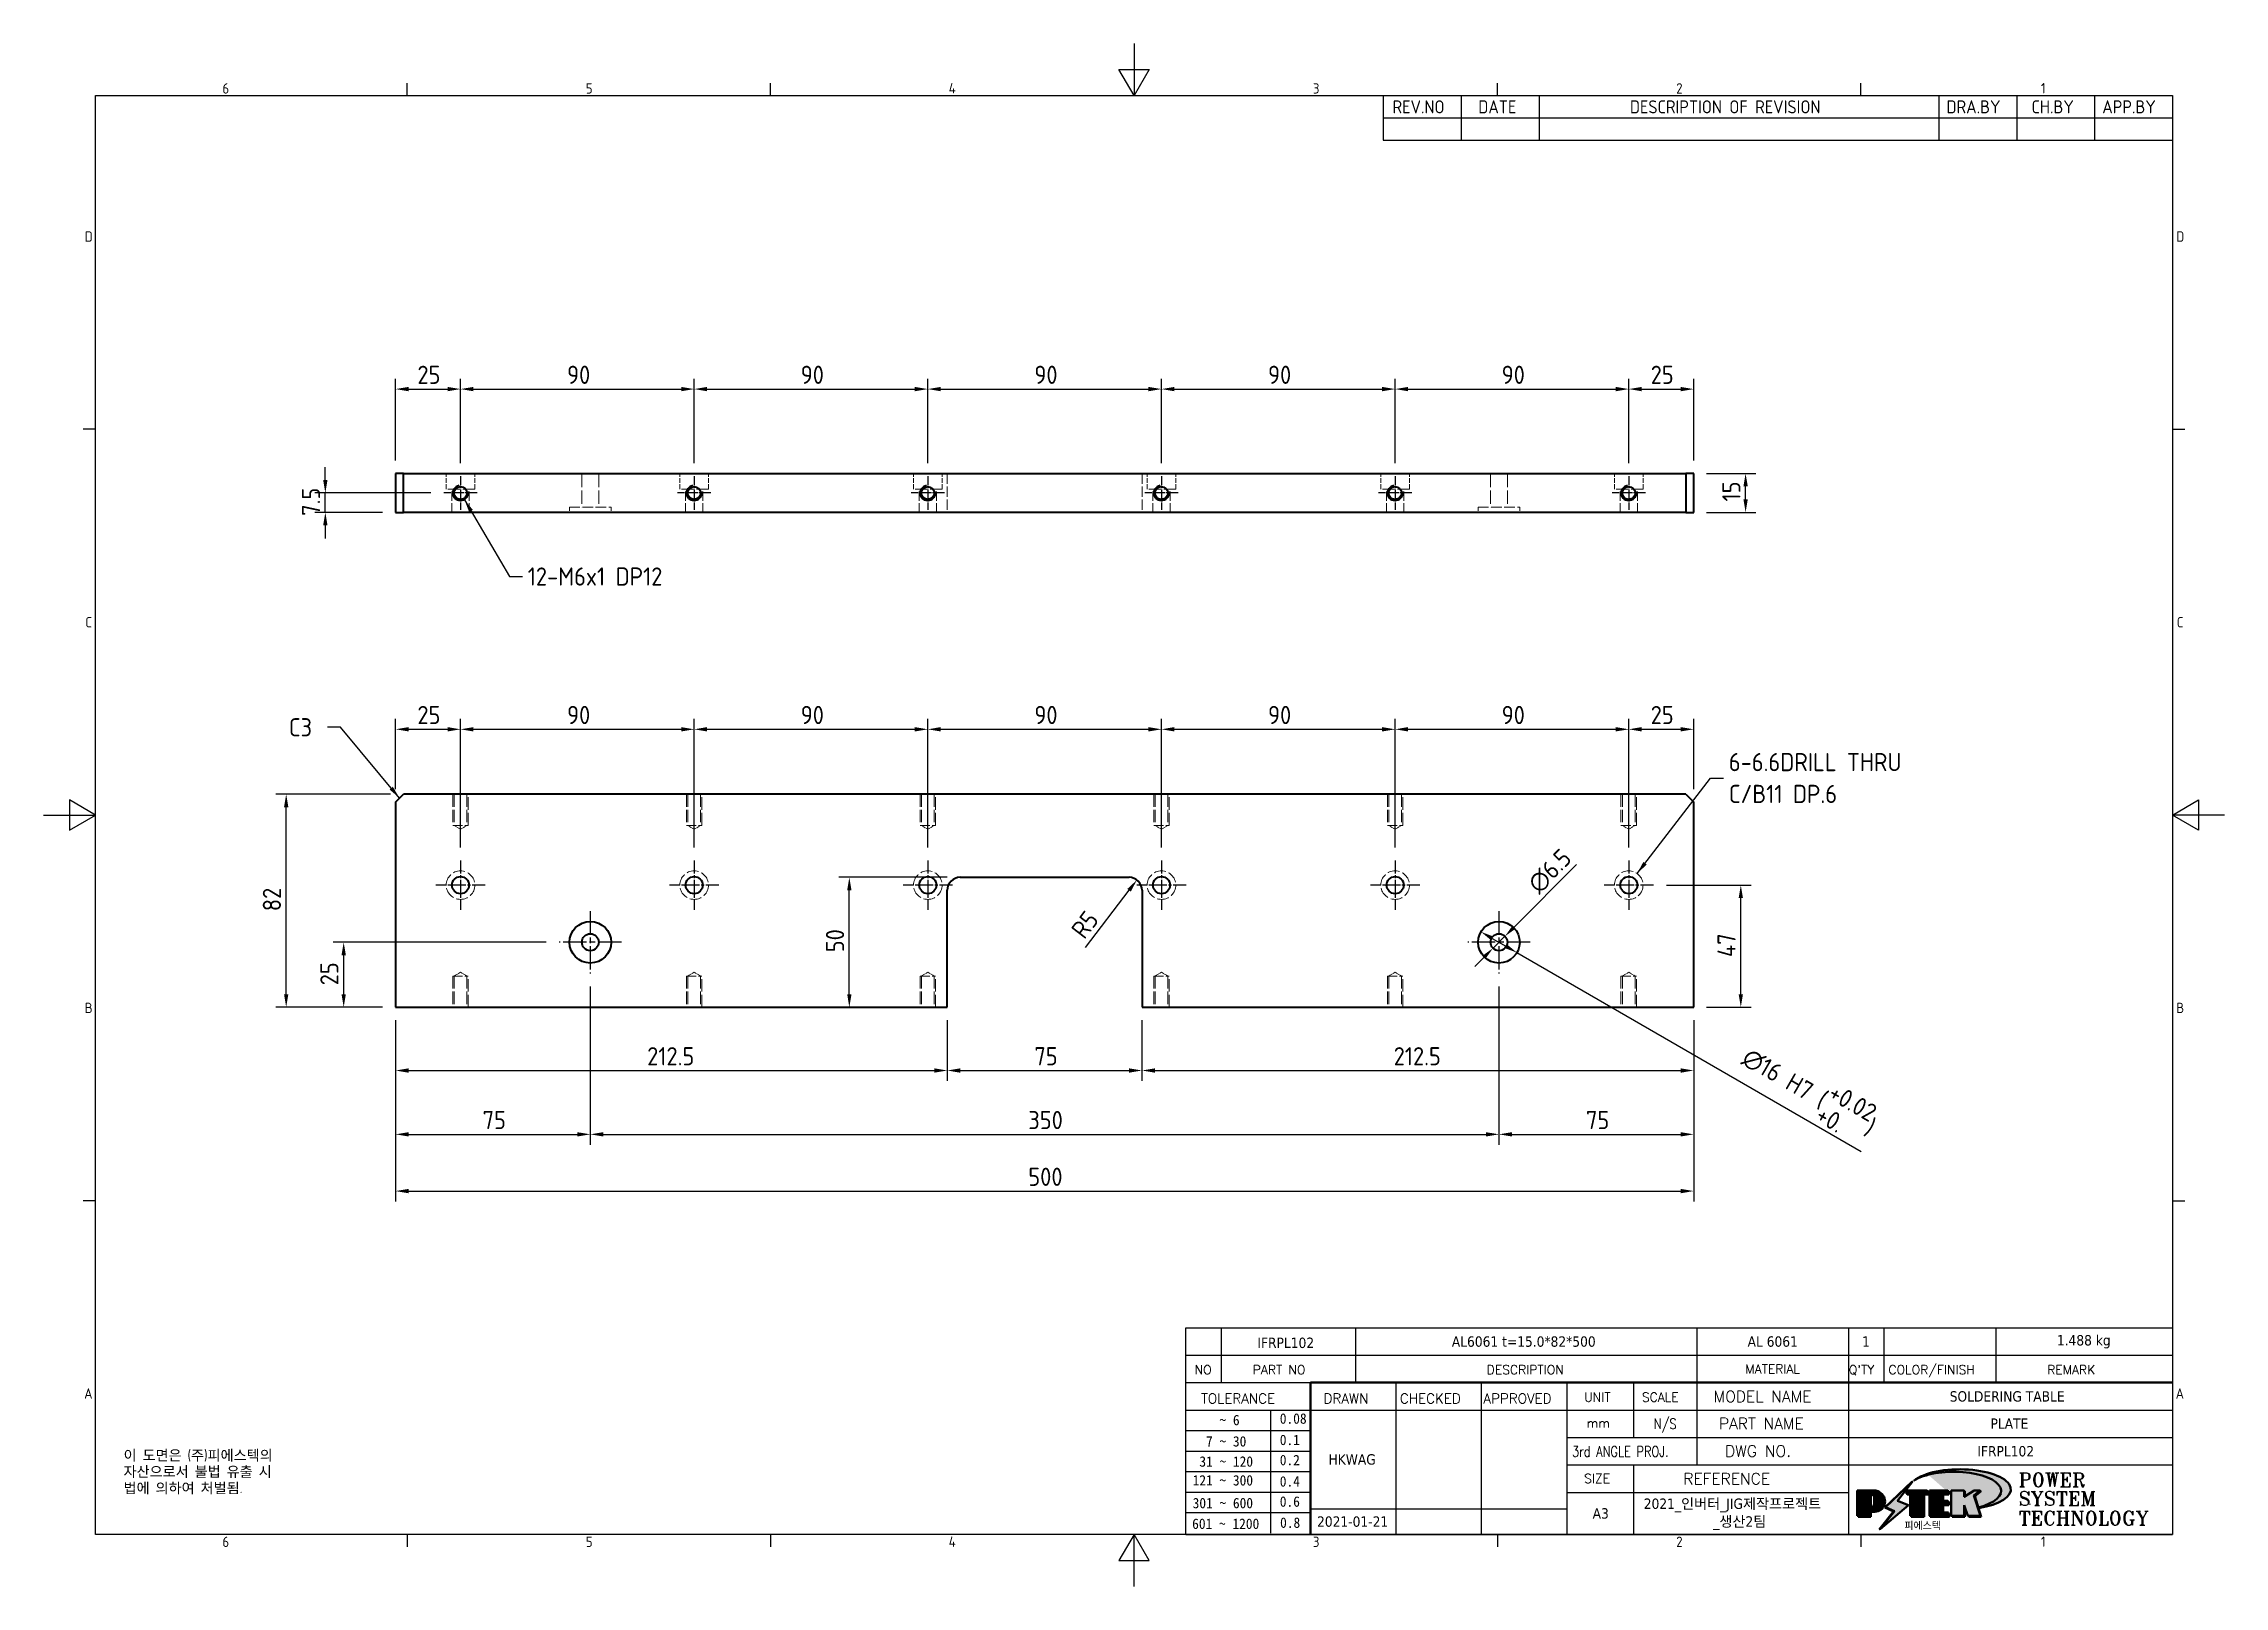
# Model space of a CAD drawing. Header units: millimetres. Extents: x 0 to 840, y 0 to 594.
import ezdxf
from ezdxf.enums import TextEntityAlignment as Align

# ---------------------------------------------------------------- set-up
doc = ezdxf.new("R2010")
doc.units = ezdxf.units.MM
doc.header["$LTSCALE"] = 2
doc.linetypes.add('CHAIN', pattern=[0.3543, 0.2362, -0.0295, 0.0591, -0.0295])
doc.linetypes.add('DASHED', pattern=[0.2067, 0.1654, -0.0413])
doc.layers.get('0').update_dxf_attribs({"color": 3, "lineweight": 25})
for name, color, linetype, lineweight in [('가려진 것(ISO)', 2, 'DASHED', 18), ('가시적인 것(ISO)', 3, 'Continuous', 40), ('가시적인 좁은 것(ISO)', 3, 'Continuous', 35), ('경계(ISO)', 7, 'Continuous', 25), ('기호(ISO)', 5, 'Continuous', 25), ('제목(ISO)', 5, 'Continuous', 50), ('중심 표식(ISO)', 1, 'Continuous', 25), ('치수(ISO)', 2, 'Continuous', 25), ('해치(ISO)', 7, 'Continuous', 18)]:
    doc.layers.add(name, color=color, linetype=linetype, lineweight=lineweight)
doc.styles.add('HAN_291', font='')
doc.styles.add('HAN_370', font='', dxfattribs={"width": 2})
doc.styles.add('ISO ProportionalPSTEK', font='isocp.shx')
doc.styles.add('RC_284', font='ROMANC.shx')
doc.styles.add('RC_287', font='ROMANC.shx')
doc.styles.add('RC_292', font='ROMANC.shx')
doc.styles.add('ROMANT_294', font='romant.shx')
doc.styles.add('문자 텍스트_PSTEK_POSCO', font='isocp.shx')
doc.styles.add('치수 텍스트_PSTEK_POSCO', font='isocp.shx')
doc.styles.add('텍스트 스타일198', font='tahoma.ttf')
doc.styles.add('텍스트 스타일333', font='ROMANC.shx', dxfattribs={"width": 0.8})
doc.styles.get('HAN_291').set_extended_font_data('GulimChe')
doc.styles.get('HAN_370').set_extended_font_data('GulimChe')
doc.dimstyles.new('치수_PSTEK_POSCO', dxfattribs={"dimscale": 2, "dimtxt": 3.5, "dimasz": 2.5, "dimexe": 2, "dimexo": 2.5, "dimgap": 1, "dimtad": 1, "dimrnd": 1e-08, "dimdsep": 46, "dimtxsty": '치수 텍스트_PSTEK_POSCO', "dimcen": 0.09, "dimdle": 10, "dimclrd": 7, "dimclre": 7, "dimclrt": 2, "dimadec": 1, "dimazin": 2, "dimtfac": 1, "dimtmove": 0, "dimatfit": 3, "dimfxl": 0, "dimtolj": 1, "dimlwd": -1, "dimlwe": -1, "dimarcsym": 0})
doc.dimstyles.new('치수_PSTEK_POSCO$7', dxfattribs={"dimscale": 2, "dimtxt": 3.5, "dimasz": 2.5, "dimexe": 2, "dimexo": 2.5, "dimgap": 1, "dimtad": 1, "dimrnd": 1e-08, "dimdsep": 46, "dimtxsty": '치수 텍스트_PSTEK_POSCO', "dimcen": 0.09, "dimdle": 10, "dimclrd": 7, "dimclre": 7, "dimclrt": 2, "dimadec": 1, "dimazin": 2, "dimtfac": 1, "dimtmove": 0, "dimatfit": 3, "dimfxl": 0, "dimtolj": 1, "dimlwd": -1, "dimlwe": -1, "dimarcsym": 0})

msp = doc.modelspace()

# ---------------------------------------------------------------- texts
at = {"layer": '기호(ISO)', "color": 2, "char_height": 7, "attachment_point": 4, "style": '치수 텍스트_PSTEK_POSCO'}
for s, insert, width, line_spacing_factor in [('{12-M6x1 DP12}', (186.4707, 388.831), 62.079487, 0.6125), ('{6-6.6DRILL THRU \\PC/B11 DP.6}', (649.1175, 311.2414), 81.72212, 1.05)]:
    msp.add_mtext(s, dxfattribs=dict(at, insert=insert, width=width, line_spacing_factor=line_spacing_factor))
at = {"layer": '기호(ISO)', "color": 2, "insert": (94.4639, 330.7729), "char_height": 7, "attachment_point": 4, "style": '치수 텍스트_PSTEK_POSCO'}
msp.add_mtext('{C3}', dxfattribs=at)
at = {"layer": '기호(ISO)', "color": 7, "insert": (30.7893, 52.4565), "char_height": 4, "width": 102.480277, "attachment_point": 1, "line_spacing_factor": 0.944221, "style": '문자 텍스트_PSTEK_POSCO'}
msp.add_mtext('{이 도면은 (주)피에스텍의\\P자산으로서 불법 유출 시 \\P법에 의하여 처벌됨.}', dxfattribs=at)

# ---------------------------------------------------------------- blocks, each defined once
blk = doc.blocks.new('경계 Default Border')
at = {"layer": '경계(ISO)'}
for p, q in [((70, 287), (70, 289.4)), ((140, 287), (140, 289.4)), ((280, 287), (280, 289.4)), ((350, 287), (350, 289.4)), ((10, 222.75), (7.6, 222.75)), ((410, 222.75), (412.4, 222.75)), ((10, 74.25), (7.6, 74.25)), ((410, 74.25), (412.4, 74.25)), ((70, 10), (70, 7.6)), ((140, 10), (140, 7.6)), ((280, 10), (280, 7.6)), ((350, 10), (350, 7.6))]:
    blk.add_line(p, q, dxfattribs=at)
at = {"layer": '경계(ISO)', "flags": 128}
for points in [[(210, 297), (210, 287), (207.11, 292), (212.89, 292), (210, 287)], [(10, 10), (10, 287), (410, 287), (410, 10), (10, 10)], [(0, 148.5), (10, 148.5), (5, 151.39), (5, 145.61), (10, 148.5)], [(420, 148.5), (410, 148.5), (415, 151.39), (415, 145.61), (410, 148.5)], [(210, 0), (210, 10), (207.11, 5), (212.89, 5), (210, 10)]]:
    blk.add_lwpolyline(points, dxfattribs=at)
at = {"layer": '경계(ISO)', "color": 2, "char_height": 2, "attachment_point": 7, "style": '문자 텍스트_PSTEK_POSCO'}
for s, insert in [('6', (34.43, 287.38)), ('5', (104.43, 287.38)), ('4', (174.32, 287.4)), ('3', (244.45, 287.38)), ('2', (314.42, 287.38)), ('1', (384.66, 287.4)), ('D', (7.92, 258.86)), ('D', (410.72, 258.86)), ('C', (8.03, 184.61)), ('C', (410.83, 184.61)), ('B', (7.92, 110.36)), ('B', (410.72, 110.36)), ('A', (7.81, 36.12)), ('A', (410.61, 36.12)), ('6', (34.43, 7.58)), ('5', (104.43, 7.58)), ('4', (174.32, 7.6)), ('3', (244.45, 7.58)), ('2', (314.42, 7.58)), ('1', (384.66, 7.6))]:
    blk.add_mtext(s, dxfattribs=dict(at, insert=insert))
blk = doc.blocks.new('제목 블록 PSTEK')
for color, points in [(252, [(317.22, 17.06), (322.03, 21.63), (322.28, 21.94), (317.05, 16.98), (318.75, 16.19), (316, 12.72), (316.34, 13), (318.92, 16.27)]), (5, [(321.62, 17.42), (319.53, 18.25), (322.45, 22.02), (317.22, 17.06), (318.92, 16.27), (316.17, 12.8)]), (1, [(324.48, 19.61), (325.24, 19.61), (325.24, 20.26), (321.23, 20.26), (321.23, 19.61), (321.98, 19.61), (321.98, 15.34), (324.48, 15.34)]), (252, [(321.98, 19.61), (321.4, 19.61), (321.4, 19.46), (321.98, 19.46)]), (252, [(324.66, 19.46), (325.42, 19.46), (325.42, 20.11), (325.24, 20.11), (325.24, 19.61), (324.48, 19.61), (324.48, 15.34), (322.16, 15.34), (322.16, 15.19), (324.66, 15.19)]), (1, [(329.23, 20.26), (325.66, 20.26), (325.66, 15.34), (329.36, 15.34), (329.36, 15.99), (328.11, 15.99), (328.11, 17.56), (329.23, 17.56), (329.23, 18.26), (328.11, 18.26), (328.11, 19.61), (329.23, 19.61)]), (252, [(328.29, 19.46), (329.41, 19.46), (329.41, 20.11), (329.23, 20.11), (329.23, 19.61), (328.11, 19.61), (328.11, 18.26), (328.29, 18.26)]), (252, [(328.29, 17.42), (329.41, 17.42), (329.41, 18.11), (329.23, 18.11), (329.23, 17.56), (328.11, 17.56), (328.11, 15.99), (328.29, 15.99)]), (1, [(332.33, 20.26), (329.86, 20.26), (329.86, 15.34), (332.33, 15.34), (332.33, 17.43), (333.07, 15.34), (335.49, 15.34), (334.25, 19.31), (335.44, 20.26), (334.31, 20.26), (332.33, 19)]), (252, [(332.51, 16.93), (332.33, 17.43), (332.33, 15.34), (330.04, 15.34), (330.04, 15.19), (332.51, 15.19)]), (252, [(332.51, 20.11), (332.33, 20.11), (332.33, 19), (332.51, 19.11)]), (252, [(335.62, 20.11), (335.25, 20.11), (334.25, 19.31), (335.49, 15.34), (333.2, 15.34), (333.25, 15.19), (335.66, 15.19), (334.43, 19.16)]), (252, [(329.54, 15.85), (329.36, 15.85), (329.36, 15.34), (325.83, 15.34), (325.83, 15.19), (329.54, 15.19)])]:
    blk.add_hatch(color=color).paths.add_polyline_path(points)
h = blk.add_hatch(color=1)
edge = h.paths.add_edge_path(flags=0)
edge.add_line((314.22, 19.61), (314.22, 17))
edge.add_line((314.22, 17), (314.35, 17))
edge.add_arc((314.35, 17.65), 0.651, 270, 360)
edge.add_line((315, 17.65), (315, 18.96))
edge.add_arc((314.35, 18.96), 0.651, 0, 90)
edge.add_line((314.35, 19.61), (314.22, 19.61))
edge = h.paths.add_edge_path()
edge.add_arc((314.98, 18.29), 1.97, 270, 450)
edge.add_line((314.98, 20.26), (311.77, 20.26))
edge.add_line((311.77, 20.26), (311.77, 15.34))
edge.add_line((311.77, 15.34), (314.22, 15.34))
edge.add_line((314.22, 15.34), (314.22, 16.32))
edge.add_line((314.22, 16.32), (314.98, 16.32))
h = blk.add_hatch(color=252)
edge = h.paths.add_edge_path()
edge.add_arc((314.98, 18.29), 1.97, 270, 406.8279)
edge.add_arc((315.16, 18.14), 1.97, -90, 53.561, ccw=False)
edge.add_line((315.16, 16.17), (314.4, 16.17))
edge.add_line((314.4, 16.17), (314.4, 15.19))
edge.add_line((314.4, 15.19), (311.94, 15.19))
edge.add_line((311.94, 15.19), (311.94, 15.34))
edge.add_line((311.94, 15.34), (314.22, 15.34))
edge.add_line((314.22, 15.34), (314.22, 16.32))
edge.add_line((314.22, 16.32), (314.98, 16.32))
h = blk.add_hatch(color=252)
edge = h.paths.add_edge_path()
edge.add_line((314.4, 19.46), (314.53, 19.46))
edge.add_arc((314.53, 18.81), 0.651, 60.4189, 90, ccw=False)
edge.add_arc((314.35, 18.96), 0.651, 39.9699, 90)
edge.add_line((314.35, 19.61), (314.22, 19.61))
edge.add_line((314.22, 19.61), (314.22, 17))
edge.add_line((314.22, 17), (314.35, 17))
edge.add_arc((314.35, 17.65), 0.651, 270, 274.6931)
edge.add_line((314.4, 17), (314.4, 19.46))
at = {"layer": '해치(ISO)', "true_color": 0x27d1fc}
h = blk.add_hatch(color=140, dxfattribs=at)
edge = h.paths.add_edge_path()
edge.add_ellipse((330.37, 20.16), major_axis=(9.1, 0), ratio=0.40699, start_angle=301.3098, end_angle=507.7437)
edge.add_ellipse((331.53, 20.46), major_axis=(-9.82, 0), ratio=0.39426, start_angle=111.5121, end_angle=334.4703, ccw=False)
edge.add_line((335.14, 16.86), (335.1, 16.99))
at = {"color": 180}
for p, q in [((182.48, 11.79), (182.48, 51.57)), ((182.48, 51.57), (372.48, 51.57)), ((189.27, 51.57), (189.27, 41.01)), ((215.22, 41.01), (215.22, 51.57)), ((280.88, 51.57), (280.88, 41.01)), ((310.09, 51.57), (310.09, 41.01)), ((316.9, 51.57), (316.9, 41.01)), ((338.46, 51.57), (338.46, 41.01)), ((372.48, 51.57), (372.48, 11.79)), ((182.48, 46.29), (372.48, 46.29)), ((182.48, 41.01), (206.45, 41.01)), ((222.94, 11.79), (222.94, 41.01)), ((239.43, 11.79), (239.43, 41.01)), ((255.92, 11.79), (255.92, 41.01)), ((268.69, 41.01), (268.69, 30.45)), ((280.88, 41.01), (280.88, 25.17)), ((310.09, 41.01), (310.09, 11.79)), ((182.48, 35.73), (206.45, 35.73)), ((198.86, 12.03), (198.86, 35.73)), ((206.45, 35.73), (372.48, 35.73)), ((182.48, 31.78), (206.45, 31.78)), ((255.92, 30.45), (372.48, 30.45)), ((182.48, 27.83), (206.45, 27.83)), ((182.48, 23.88), (206.45, 23.88)), ((255.92, 25.17), (372.48, 25.17)), ((268.69, 25.17), (268.69, 11.79)), ((182.48, 19.93), (206.45, 19.93)), ((255.92, 19.89), (310.09, 19.89)), ((182.48, 15.98), (206.45, 15.98)), ((206.45, 16.74), (255.92, 16.74)), ((182.48, 11.79), (372.48, 11.79))]:
    blk.add_line(p, q, dxfattribs=at)
at = {"color": 7, "lineweight": 50}
for p, q in [((206.45, 11.79), (206.45, 41.01)), ((206.45, 41.01), (372.48, 41.01))]:
    blk.add_line(p, q, dxfattribs=at)
at = {"color": 7}
for p, q in [((322.28, 21.94), (317.05, 16.98)), ((322.45, 22.02), (317.22, 17.06)), ((317.22, 17.06), (322.03, 21.63)), ((319.53, 18.25), (322.45, 22.02)), ((322.03, 21.63), (322.28, 21.94)), ((314.98, 20.26), (311.77, 20.26)), ((311.77, 20.26), (311.77, 15.34)), ((314.98, 20.26), (311.77, 20.26)), ((311.77, 20.26), (311.77, 15.34)), ((314.22, 17), (314.22, 19.61)), ((314.22, 19.61), (314.35, 19.61)), ((314.35, 19.61), (314.22, 19.61)), ((314.22, 19.61), (314.22, 17)), ((314.22, 17), (314.22, 19.61)), ((314.22, 19.61), (314.35, 19.61)), ((314.35, 17), (314.22, 17)), ((314.22, 17), (314.35, 17)), ((314.35, 17), (314.22, 17)), ((314.4, 19.46), (314.53, 19.46)), ((314.4, 17), (314.4, 19.46)), ((315, 18.96), (315, 17.65)), ((315, 18.96), (315, 17.65)), ((316.17, 12.8), (321.62, 17.42)), ((317.05, 16.98), (318.75, 16.19)), ((318.92, 16.27), (317.22, 17.06)), ((317.22, 17.06), (318.92, 16.27)), ((321.62, 17.42), (319.53, 18.25)), ((325.24, 20.26), (321.23, 20.26)), ((321.23, 20.26), (321.23, 19.61)), ((325.24, 20.26), (321.23, 20.26)), ((321.23, 20.26), (321.23, 19.61)), ((321.23, 19.61), (321.98, 19.61)), ((321.23, 19.61), (321.98, 19.61)), ((321.4, 19.61), (321.4, 19.46)), ((321.98, 19.61), (321.4, 19.61)), ((321.4, 19.46), (321.98, 19.46)), ((321.98, 19.61), (321.98, 15.34)), ((321.98, 19.46), (321.98, 19.61)), ((321.98, 19.61), (321.98, 15.34)), ((324.48, 19.61), (325.24, 19.61)), ((324.48, 15.34), (324.48, 19.61)), ((325.24, 19.61), (324.48, 19.61)), ((324.48, 19.61), (324.48, 15.34)), ((324.48, 19.61), (325.24, 19.61)), ((324.48, 15.34), (324.48, 19.61)), ((324.66, 19.46), (325.42, 19.46)), ((324.66, 15.19), (324.66, 19.46)), ((325.24, 19.61), (325.24, 20.26)), ((325.24, 19.61), (325.24, 20.26)), ((325.42, 20.11), (325.24, 20.11)), ((325.24, 20.11), (325.24, 19.61)), ((325.42, 19.46), (325.42, 20.11)), ((329.23, 20.26), (325.66, 20.26)), ((325.66, 20.26), (325.66, 15.34)), ((325.66, 20.26), (325.66, 15.34)), ((329.23, 20.26), (325.66, 20.26)), ((328.11, 18.26), (328.11, 19.61)), ((328.11, 19.61), (329.23, 19.61)), ((329.23, 19.61), (328.11, 19.61)), ((328.11, 19.61), (328.11, 18.26)), ((328.11, 18.26), (328.11, 19.61)), ((328.11, 19.61), (329.23, 19.61)), ((329.23, 18.26), (328.11, 18.26)), ((328.11, 18.26), (328.29, 18.26)), ((329.23, 18.26), (328.11, 18.26)), ((328.11, 17.56), (329.23, 17.56)), ((328.11, 15.99), (328.11, 17.56)), ((329.23, 17.56), (328.11, 17.56)), ((328.11, 17.56), (328.11, 15.99)), ((328.11, 17.56), (329.23, 17.56)), ((328.11, 15.99), (328.11, 17.56)), ((328.29, 18.26), (328.29, 19.46)), ((328.29, 19.46), (329.41, 19.46)), ((328.29, 15.99), (328.29, 17.42)), ((328.29, 17.42), (329.41, 17.42)), ((329.23, 19.61), (329.23, 20.26)), ((329.23, 19.61), (329.23, 20.26)), ((329.41, 20.11), (329.23, 20.11)), ((329.23, 20.11), (329.23, 19.61)), ((329.23, 17.56), (329.23, 18.26)), ((329.23, 17.56), (329.23, 18.26)), ((329.41, 18.11), (329.23, 18.11)), ((329.23, 18.11), (329.23, 17.56)), ((329.41, 19.46), (329.41, 20.11)), ((329.41, 17.42), (329.41, 18.11)), ((332.33, 20.26), (329.86, 20.26)), ((329.86, 20.26), (329.86, 15.34)), ((329.86, 20.26), (329.86, 15.34)), ((332.33, 20.26), (329.86, 20.26)), ((334.31, 20.26), (332.33, 19)), ((332.33, 19), (332.33, 20.26)), ((334.31, 20.26), (332.33, 19)), ((332.33, 19), (332.33, 20.26)), ((332.51, 20.11), (332.33, 20.11)), ((332.33, 20.11), (332.33, 19)), ((332.33, 19), (332.51, 19.11)), ((332.33, 17.43), (333.07, 15.34)), ((332.33, 15.34), (332.33, 17.43)), ((332.51, 16.93), (332.33, 17.43)), ((332.33, 17.43), (332.33, 15.34)), ((332.33, 17.43), (333.07, 15.34)), ((332.33, 15.34), (332.33, 17.43)), ((332.51, 19.11), (332.51, 20.11)), ((332.51, 15.19), (332.51, 16.93)), ((334.25, 19.31), (335.44, 20.26)), ((334.25, 19.31), (335.44, 20.26)), ((335.25, 20.11), (334.25, 19.31)), ((335.49, 15.34), (334.25, 19.31)), ((334.25, 19.31), (335.49, 15.34)), ((335.49, 15.34), (334.25, 19.31)), ((335.44, 20.26), (334.31, 20.26)), ((335.44, 20.26), (334.31, 20.26)), ((334.43, 19.16), (335.62, 20.11)), ((335.66, 15.19), (334.43, 19.16)), ((335.62, 20.11), (335.25, 20.11)), ((345.04, 17.5), (344.99, 17.69)), ((311.77, 15.34), (314.22, 15.34)), ((311.77, 15.34), (314.22, 15.34)), ((314.22, 15.34), (311.94, 15.34)), ((311.94, 15.34), (311.94, 15.19)), ((311.94, 15.19), (314.4, 15.19)), ((314.22, 16.32), (314.98, 16.32)), ((314.22, 15.34), (314.22, 16.32)), ((314.98, 16.32), (314.22, 16.32)), ((314.22, 16.32), (314.22, 15.34)), ((314.22, 16.32), (314.98, 16.32)), ((314.22, 15.34), (314.22, 16.32)), ((314.4, 16.17), (315.16, 16.17)), ((314.4, 15.19), (314.4, 16.17)), ((318.75, 16.19), (316, 12.72)), ((316, 12.72), (316.34, 13)), ((318.92, 16.27), (316.17, 12.8)), ((316.34, 13), (318.92, 16.27)), ((321.98, 15.34), (324.48, 15.34)), ((321.98, 15.34), (324.48, 15.34)), ((324.48, 15.34), (322.16, 15.34)), ((322.16, 15.34), (322.16, 15.19)), ((322.16, 15.19), (324.66, 15.19)), ((325.66, 15.34), (329.36, 15.34)), ((325.66, 15.34), (329.36, 15.34)), ((329.36, 15.34), (325.83, 15.34)), ((325.83, 15.34), (325.83, 15.19)), ((325.83, 15.19), (329.54, 15.19)), ((329.36, 15.99), (328.11, 15.99)), ((328.11, 15.99), (328.29, 15.99)), ((329.36, 15.99), (328.11, 15.99)), ((329.36, 15.34), (329.36, 15.99)), ((329.36, 15.34), (329.36, 15.99)), ((329.54, 15.85), (329.36, 15.85)), ((329.36, 15.85), (329.36, 15.34)), ((329.54, 15.19), (329.54, 15.85)), ((329.86, 15.34), (332.33, 15.34)), ((329.86, 15.34), (332.33, 15.34)), ((332.33, 15.34), (330.04, 15.34)), ((330.04, 15.34), (330.04, 15.19)), ((330.04, 15.19), (332.51, 15.19)), ((333.07, 15.34), (335.49, 15.34)), ((333.07, 15.34), (335.49, 15.34)), ((335.49, 15.34), (333.2, 15.34)), ((333.2, 15.34), (333.25, 15.19)), ((333.25, 15.19), (335.66, 15.19))]:
    blk.add_line(p, q, dxfattribs=at)
at = {"color": 5}
for p, q in [((322.45, 22.02), (317.22, 17.06)), ((319.53, 18.25), (322.45, 22.02)), ((316.17, 12.8), (321.62, 17.42)), ((317.22, 17.06), (318.92, 16.27)), ((321.62, 17.42), (319.53, 18.25)), ((318.92, 16.27), (316.17, 12.8))]:
    blk.add_line(p, q, dxfattribs=at)
at = {"color": 1}
for p, q in [((314.98, 20.26), (311.77, 20.26)), ((311.77, 20.26), (311.77, 15.34)), ((314.22, 17), (314.22, 19.61)), ((314.22, 19.61), (314.35, 19.61)), ((314.35, 17), (314.22, 17)), ((315, 18.96), (315, 17.65)), ((325.24, 20.26), (321.23, 20.26)), ((321.23, 20.26), (321.23, 19.61)), ((321.23, 19.61), (321.98, 19.61)), ((321.98, 19.61), (321.98, 15.34)), ((324.48, 19.61), (325.24, 19.61)), ((324.48, 15.34), (324.48, 19.61)), ((325.24, 19.61), (325.24, 20.26)), ((329.23, 20.26), (325.66, 20.26)), ((325.66, 20.26), (325.66, 15.34)), ((328.11, 18.26), (328.11, 19.61)), ((328.11, 19.61), (329.23, 19.61)), ((329.23, 18.26), (328.11, 18.26)), ((328.11, 17.56), (329.23, 17.56)), ((328.11, 15.99), (328.11, 17.56)), ((329.23, 19.61), (329.23, 20.26)), ((329.23, 17.56), (329.23, 18.26)), ((332.33, 20.26), (329.86, 20.26)), ((329.86, 20.26), (329.86, 15.34)), ((334.31, 20.26), (332.33, 19)), ((332.33, 19), (332.33, 20.26)), ((332.33, 17.43), (333.07, 15.34)), ((332.33, 15.34), (332.33, 17.43)), ((334.25, 19.31), (335.44, 20.26)), ((335.49, 15.34), (334.25, 19.31)), ((335.44, 20.26), (334.31, 20.26)), ((311.77, 15.34), (314.22, 15.34)), ((314.22, 16.32), (314.98, 16.32)), ((314.22, 15.34), (314.22, 16.32)), ((321.98, 15.34), (324.48, 15.34)), ((325.66, 15.34), (329.36, 15.34)), ((329.36, 15.99), (328.11, 15.99)), ((329.36, 15.34), (329.36, 15.99)), ((329.86, 15.34), (332.33, 15.34)), ((333.07, 15.34), (335.49, 15.34))]:
    blk.add_line(p, q, dxfattribs=at)
at = {"color": 7}
for centre, radius, start, end in [((314.35, 18.96), 0.651, 0, 90), ((314.35, 18.96), 0.651, 39.9699, 90), ((314.35, 18.96), 0.651, 0, 90), ((314.35, 17.65), 0.651, 270, 0), ((314.35, 17.65), 0.651, 270, 0), ((314.35, 17.65), 0.651, 270, 274.6931), ((314.53, 18.81), 0.651, 60.4189, 90), ((314.98, 18.29), 1.97, 270, 90), ((314.98, 18.29), 1.97, 270, 90), ((314.98, 18.29), 1.97, 270, 46.8279), ((315.16, 18.14), 1.97, 270, 53.561)]:
    blk.add_arc(centre, radius, start, end, dxfattribs=at)
at = {"color": 1}
for centre, radius, start, end in [((314.35, 18.96), 0.651, 0, 90), ((314.35, 17.65), 0.651, 270, 0), ((314.98, 18.29), 1.97, 270, 90)]:
    blk.add_arc(centre, radius, start, end, dxfattribs=at)
at = {"layer": '제목(ISO)', "lineweight": 18}
blk.add_line((182.48, 35.73), (182.48, 11.79), dxfattribs=at)
at = {"layer": '제목(ISO)'}
for p, q in [((322.28, 21.94), (317.05, 16.98)), ((322.45, 22.02), (317.22, 17.06)), ((317.22, 17.06), (322.03, 21.63)), ((319.53, 18.25), (322.45, 22.02)), ((322.03, 21.63), (322.28, 21.94)), ((314.98, 20.26), (311.77, 20.26)), ((311.77, 20.26), (311.77, 15.34)), ((314.22, 17), (314.22, 19.61)), ((314.22, 19.61), (314.35, 19.61)), ((314.35, 19.61), (314.22, 19.61)), ((314.22, 19.61), (314.22, 17)), ((314.35, 17), (314.22, 17)), ((314.22, 17), (314.35, 17)), ((314.4, 19.46), (314.53, 19.46)), ((314.4, 17), (314.4, 19.46)), ((315, 18.96), (315, 17.65)), ((316.17, 12.8), (321.62, 17.42)), ((317.05, 16.98), (318.75, 16.19)), ((317.22, 17.06), (318.92, 16.27)), ((318.92, 16.27), (317.22, 17.06)), ((321.62, 17.42), (319.53, 18.25)), ((325.24, 20.26), (321.23, 20.26)), ((321.23, 20.26), (321.23, 19.61)), ((321.23, 19.61), (321.98, 19.61)), ((321.98, 19.61), (321.4, 19.61)), ((321.4, 19.61), (321.4, 19.46)), ((321.4, 19.46), (321.98, 19.46)), ((321.98, 19.61), (321.98, 15.34)), ((321.98, 19.46), (321.98, 19.61)), ((324.48, 19.61), (325.24, 19.61)), ((324.48, 15.34), (324.48, 19.61)), ((325.24, 19.61), (324.48, 19.61)), ((324.48, 19.61), (324.48, 15.34)), ((324.66, 19.46), (325.42, 19.46)), ((324.66, 15.19), (324.66, 19.46)), ((325.24, 19.61), (325.24, 20.26)), ((325.42, 20.11), (325.24, 20.11)), ((325.24, 20.11), (325.24, 19.61)), ((325.42, 19.46), (325.42, 20.11)), ((329.23, 20.26), (325.66, 20.26)), ((325.66, 20.26), (325.66, 15.34)), ((328.11, 18.26), (328.11, 19.61)), ((328.11, 19.61), (329.23, 19.61)), ((329.23, 19.61), (328.11, 19.61)), ((328.11, 19.61), (328.11, 18.26)), ((329.23, 18.26), (328.11, 18.26)), ((328.11, 18.26), (328.29, 18.26)), ((328.11, 15.99), (328.11, 17.56)), ((328.11, 17.56), (329.23, 17.56)), ((329.23, 17.56), (328.11, 17.56)), ((328.11, 17.56), (328.11, 15.99)), ((328.29, 19.46), (329.41, 19.46)), ((328.29, 18.26), (328.29, 19.46)), ((328.29, 17.42), (329.41, 17.42)), ((328.29, 15.99), (328.29, 17.42)), ((329.23, 19.61), (329.23, 20.26)), ((329.41, 20.11), (329.23, 20.11)), ((329.23, 20.11), (329.23, 19.61)), ((329.23, 17.56), (329.23, 18.26)), ((329.41, 18.11), (329.23, 18.11)), ((329.23, 18.11), (329.23, 17.56)), ((329.41, 19.46), (329.41, 20.11)), ((329.41, 17.42), (329.41, 18.11)), ((332.33, 20.26), (329.86, 20.26)), ((329.86, 20.26), (329.86, 15.34)), ((334.31, 20.26), (332.33, 19)), ((332.33, 19), (332.33, 20.26)), ((332.51, 20.11), (332.33, 20.11)), ((332.33, 20.11), (332.33, 19)), ((332.33, 19), (332.51, 19.11)), ((332.33, 15.34), (332.33, 17.43)), ((332.33, 17.43), (333.07, 15.34)), ((332.51, 16.93), (332.33, 17.43)), ((332.33, 17.43), (332.33, 15.34)), ((332.51, 19.11), (332.51, 20.11)), ((332.51, 15.19), (332.51, 16.93)), ((334.25, 19.31), (335.44, 20.26)), ((335.25, 20.11), (334.25, 19.31)), ((335.49, 15.34), (334.25, 19.31)), ((334.25, 19.31), (335.49, 15.34)), ((335.44, 20.26), (334.31, 20.26)), ((334.43, 19.16), (335.62, 20.11)), ((335.66, 15.19), (334.43, 19.16)), ((335.62, 20.11), (335.25, 20.11)), ((311.77, 15.34), (314.22, 15.34)), ((314.22, 15.34), (311.94, 15.34)), ((311.94, 15.34), (311.94, 15.19)), ((311.94, 15.19), (314.4, 15.19)), ((314.22, 15.34), (314.22, 16.32)), ((314.22, 16.32), (314.98, 16.32)), ((314.98, 16.32), (314.22, 16.32)), ((314.22, 16.32), (314.22, 15.34)), ((314.4, 15.19), (314.4, 16.17)), ((314.4, 16.17), (315.16, 16.17)), ((318.75, 16.19), (316, 12.72)), ((316, 12.72), (316.34, 13)), ((318.92, 16.27), (316.17, 12.8)), ((316.34, 13), (318.92, 16.27)), ((321.98, 15.34), (324.48, 15.34)), ((324.48, 15.34), (322.16, 15.34)), ((322.16, 15.34), (322.16, 15.19)), ((322.16, 15.19), (324.66, 15.19)), ((325.66, 15.34), (329.36, 15.34)), ((329.36, 15.34), (325.83, 15.34)), ((325.83, 15.34), (325.83, 15.19)), ((325.83, 15.19), (329.54, 15.19)), ((329.36, 15.99), (328.11, 15.99)), ((328.11, 15.99), (328.29, 15.99)), ((329.36, 15.34), (329.36, 15.99)), ((329.54, 15.85), (329.36, 15.85)), ((329.36, 15.85), (329.36, 15.34)), ((329.54, 15.19), (329.54, 15.85)), ((329.86, 15.34), (332.33, 15.34)), ((332.33, 15.34), (330.04, 15.34)), ((330.04, 15.34), (330.04, 15.19)), ((330.04, 15.19), (332.51, 15.19)), ((333.07, 15.34), (335.49, 15.34)), ((335.49, 15.34), (333.2, 15.34)), ((333.2, 15.34), (333.25, 15.19)), ((333.25, 15.19), (335.66, 15.19))]:
    blk.add_line(p, q, dxfattribs=at)
at = {"layer": '제목(ISO)', "color": 4}
blk.add_line((335.14, 16.86), (335.1, 16.99), dxfattribs=at)
at = {"layer": '제목(ISO)'}
for centre, radius, start, end in [((314.35, 18.96), 0.651, 0, 90), ((314.35, 18.96), 0.651, 39.9699, 90), ((314.35, 17.65), 0.651, 270, 0), ((314.35, 17.65), 0.651, 270, 274.6931), ((314.53, 18.81), 0.651, 60.4189, 90), ((314.98, 18.29), 1.97, 46.8279, 90), ((314.98, 18.29), 1.97, 270, 46.8279), ((314.98, 18.29), 1.97, 270, 46.8279), ((315.16, 18.14), 1.97, 270, 53.561)]:
    blk.add_arc(centre, radius, start, end, dxfattribs=at)
at = {"layer": '제목(ISO)', "color": 4}
for centre, major_axis, ratio, start_param, end_param in [((331.53, 20.46), (9.82, 0), 0.39426, 5.087845, 8.9792), ((330.37, 20.16), (9.1, 0), 0.40699, 5.258849, 8.861799)]:
    blk.add_ellipse(centre, major_axis=major_axis, ratio=ratio, start_param=start_param, end_param=end_param, dxfattribs=at)
at = {"color": 2}
for s, height, style, p in [('NO', 1.742, 'RC_284', (184.14, 42.62)), ('PART NO', 1.742, 'RC_284', (195.34, 42.62)), ('DESCRIPTION', 1.7424, 'RC_284', (240.4, 42.62)), ("Q'TY", 1.742, 'RC_284', (310.14, 42.62)), ('COLOR/FINISH', 1.7424, 'RC_284', (317.77, 42.62)), ('REMARK', 1.742, 'RC_284', (348.35, 42.62)), (' TOLERANCE', 1.9, 'RC_287', (184.09, 37.01)), ('DRAWN', 1.9, 'RC_287', (208.98, 37.01)), ('CHECKED', 1.9, 'RC_287', (223.69, 37.01)), ('APPROVED', 1.9, 'RC_287', (239.78, 37.01)), ('UNIT', 1.742, 'RC_284', (259.17, 37.34)), ('SCALE', 1.742, 'RC_284', (270.29, 37.34)), ('MODEL NAME', 2.178, 'RC_292', (284.1, 37.25)), ('    ~ 6', 2, 'HAN_291', (183.77, 32.82)), ('0.08', 2, 'HAN_291', (200.55, 33.1)), ('PART NAME', 2.178, 'RC_292', (285.14, 32.03)), ('  7 ~ 30', 2, 'HAN_291', (183.77, 28.71)), ('0.1', 2, 'HAN_291', (200.55, 28.99)), ('mm', 1.742, 'RC_284', (259.65, 32.35)), (' 31 ~ 120', 2, 'HAN_291', (183.77, 24.83)), ('0.2', 2, 'HAN_291', (200.55, 25.11)), (' DWG NO.', 2.178, 'RC_292', (284.81, 26.75)), ('121 ~ 300', 2, 'HAN_291', (183.77, 21.21)), ('0.4', 2, 'HAN_291', (200.55, 21)), ('SIZE', 1.742, 'RC_284', (259.17, 21.69)), ('REFERENCE', 2.178, 'RC_292', (278.27, 21.43)), ('301 ~ 600', 2, 'HAN_291', (183.77, 16.83)), ('0.6', 2, 'HAN_291', (200.55, 17.12)), ('601 ~ 1200', 2, 'HAN_291', (183.68, 12.85)), ('0.8', 2, 'HAN_291', (200.61, 13.06))]:
    blk.add_text(s, height=height, dxfattribs=dict(at, style=style)).set_placement(p)
at = {"color": 2, "style": 'RC_284'}
blk.add_text('MATERIAL', height=1.742, dxfattribs=at).set_placement((295.48, 43.65), align=Align.MIDDLE_CENTER)
at = {"color": 7, "style": '텍스트 스타일333', "width": 0.8}
blk.add_text('N/S', height=2, dxfattribs=at).set_placement((274.78, 33.09), align=Align.MIDDLE_CENTER)
at = {"color": 2, "style": '텍스트 스타일333', "width": 0.8}
blk.add_text('3rd ANGLE PROJ.', height=2, dxfattribs=at).set_placement((256.84, 26.76))
at = {"color": 7, "style": 'ROMANT_294'}
for s, p in [('POWER', (342.83, 20.97)), ('SYSTEM', (342.83, 17.33)), ('TECHNOLOGY', (342.83, 13.57))]:
    blk.add_text(s, height=2.7, dxfattribs=at).set_placement(p)
at = {"color": 7, "insert": (320.85, 14.21), "char_height": 1.4, "attachment_point": 1, "line_spacing_factor": 0.332, "style": 'HAN_370'}
blk.add_mtext('\\fHY견고딕|b0|i0;\\H1.4000;피에스텍', dxfattribs=at)
at = {"layer": '제목(ISO)', "color": 7, "style": '텍스트 스타일198'}
for tag, p in [('질량\\P3;_001', (350.21, 48.16)), ('부품_번호_001', (196.24, 47.68)), ('설명_001', (233.69, 47.92)), ('재질_001', (290.65, 47.93)), ("3._Q'TY_001", (312.71, 47.92)), ('1._MODEL_NAME_001', (329.57, 37.37)), ('제목_001', (337.44, 32.12)), ('설계자_001', (209.94, 25.23)), ('부품_번호_001', (334.9, 26.81)), ('시트_크기_001', (260.81, 14.84)), ('프로젝트_001', (270.65, 16.7)), ('작성_날짜_001', (207.73, 13.27)), ('프로젝트_002', (284.04, 13.28))]:
    blk.add_attdef(tag, p, '', height=2, dxfattribs=at)
for tag, p in [('4._COLOR', (327.68, 48.93)), ('점검자', (231.18, 26.23)), ('엔지니어링_승인자', (247.67, 26.23)), ('점검_날짜', (231.18, 14.27)), ('엔지니어링_승인_날짜', (247.67, 14.27))]:
    blk.add_attdef(tag, text='', height=2, dxfattribs=at).set_placement(p, align=Align.MIDDLE_CENTER)
blk = doc.blocks.new('리비전 내역')
at = {"layer": '기호(ISO)'}
for p, q in [((258, 287), (410, 287)), ((258, 287), (258, 282.72)), ((273, 287), (273, 282.72)), ((288, 287), (288, 282.72)), ((365, 287), (365, 282.72)), ((380, 287), (380, 282.72)), ((395, 287), (395, 282.72)), ((410, 287), (410, 282.72)), ((258, 282.72), (410, 282.72)), ((258, 282.72), (258, 278.44)), ((273, 282.72), (273, 278.44)), ((288, 282.72), (288, 278.44)), ((365, 282.72), (365, 278.44)), ((380, 282.72), (380, 278.44)), ((395, 282.72), (395, 278.44)), ((410, 282.72), (410, 278.44)), ((258, 278.44), (410, 278.44))]:
    blk.add_line(p, q, dxfattribs=at)
at = {"layer": '기호(ISO)', "color": 2, "char_height": 2.5, "attachment_point": 7, "style": 'ISO ProportionalPSTEK'}
for s, insert in [('REV.NO', (259.79, 283.58)), ('DATE', (276.31, 283.58)), ('DESCRIPTION OF REVISION', (305.51, 283.58)), ('DRA.BY', (366.48, 283.58)), ('CH.BY', (382.86, 283.58)), ('APP.BY', (396.48, 283.58))]:
    blk.add_mtext(s, dxfattribs=dict(at, insert=insert))
blk = doc.blocks.new('*D22')
at = {"layer": 'Defpoints', "color": 0, "transparency": 16777216}
for p in [(160.58, 460.99), (135.58, 428.49), (160.58, 427.44)]:
    blk.add_point(p, dxfattribs=at)
at = {"layer": '치수(ISO)', "color": 7, "transparency": 16777216}
for p, q in [((135.58, 433.49), (135.58, 464.99)), ((160.58, 432.44), (160.58, 464.99)), ((140.58, 460.99), (155.58, 460.99))]:
    blk.add_line(p, q, dxfattribs=at)
for points in [[(140.58, 461.82), (140.58, 460.15), (135.58, 460.99)], [(155.58, 461.82), (155.58, 460.15), (160.58, 460.99)]]:
    blk.add_solid(points, dxfattribs=at)
at = {"layer": '치수(ISO)', "color": 2, "transparency": 16777216, "insert": (143.98, 466.49), "char_height": 7, "attachment_point": 4, "style": '치수 텍스트_PSTEK_POSCO'}
blk.add_mtext('\\A1;25', dxfattribs=at)
blk = doc.blocks.new('*D23')
at = {"layer": 'Defpoints', "color": 0, "transparency": 16777216}
for p in [(250.58, 460.99), (160.58, 427.44), (250.58, 427.44)]:
    blk.add_point(p, dxfattribs=at)
at = {"layer": '치수(ISO)', "color": 7, "transparency": 16777216}
for p, q in [((160.58, 432.44), (160.58, 464.99)), ((250.58, 432.44), (250.58, 464.99)), ((165.58, 460.99), (245.58, 460.99))]:
    blk.add_line(p, q, dxfattribs=at)
for points in [[(165.58, 461.82), (165.58, 460.15), (160.58, 460.99)], [(245.58, 461.82), (245.58, 460.15), (250.58, 460.99)]]:
    blk.add_solid(points, dxfattribs=at)
at = {"layer": '치수(ISO)', "color": 2, "transparency": 16777216, "insert": (201.61, 466.49), "char_height": 7, "attachment_point": 4, "style": '치수 텍스트_PSTEK_POSCO'}
blk.add_mtext('\\A1;90', dxfattribs=at)
blk = doc.blocks.new('*D24')
at = {"layer": 'Defpoints', "color": 0, "transparency": 16777216}
for p in [(340.58, 460.99), (250.58, 427.44), (340.58, 427.44)]:
    blk.add_point(p, dxfattribs=at)
at = {"layer": '치수(ISO)', "color": 7, "transparency": 16777216}
for p, q in [((250.58, 432.44), (250.58, 464.99)), ((340.58, 432.44), (340.58, 464.99)), ((255.58, 460.99), (335.58, 460.99))]:
    blk.add_line(p, q, dxfattribs=at)
for points in [[(255.58, 461.82), (255.58, 460.15), (250.58, 460.99)], [(335.58, 461.82), (335.58, 460.15), (340.58, 460.99)]]:
    blk.add_solid(points, dxfattribs=at)
at = {"layer": '치수(ISO)', "color": 2, "transparency": 16777216, "insert": (291.61, 466.49), "char_height": 7, "attachment_point": 4, "style": '치수 텍스트_PSTEK_POSCO'}
blk.add_mtext('\\A1;90', dxfattribs=at)
blk = doc.blocks.new('*D25')
at = {"layer": 'Defpoints', "color": 0, "transparency": 16777216}
for p in [(430.58, 460.99), (340.58, 427.44), (430.58, 427.44)]:
    blk.add_point(p, dxfattribs=at)
at = {"layer": '치수(ISO)', "color": 7, "transparency": 16777216}
for p, q in [((340.58, 432.44), (340.58, 464.99)), ((430.58, 432.44), (430.58, 464.99)), ((345.58, 460.99), (425.58, 460.99))]:
    blk.add_line(p, q, dxfattribs=at)
for points in [[(345.58, 461.82), (345.58, 460.15), (340.58, 460.99)], [(425.58, 461.82), (425.58, 460.15), (430.58, 460.99)]]:
    blk.add_solid(points, dxfattribs=at)
at = {"layer": '치수(ISO)', "color": 2, "transparency": 16777216, "insert": (381.61, 466.49), "char_height": 7, "attachment_point": 4, "style": '치수 텍스트_PSTEK_POSCO'}
blk.add_mtext('\\A1;90', dxfattribs=at)
blk = doc.blocks.new('*D26')
at = {"layer": 'Defpoints', "color": 0, "transparency": 16777216}
for p in [(520.58, 460.99), (430.58, 427.44), (520.58, 427.44)]:
    blk.add_point(p, dxfattribs=at)
at = {"layer": '치수(ISO)', "color": 7, "transparency": 16777216}
for p, q in [((430.58, 432.44), (430.58, 464.99)), ((520.58, 432.44), (520.58, 464.99)), ((435.58, 460.99), (515.58, 460.99))]:
    blk.add_line(p, q, dxfattribs=at)
for points in [[(435.58, 461.82), (435.58, 460.15), (430.58, 460.99)], [(515.58, 461.82), (515.58, 460.15), (520.58, 460.99)]]:
    blk.add_solid(points, dxfattribs=at)
at = {"layer": '치수(ISO)', "color": 2, "transparency": 16777216, "insert": (471.61, 466.49), "char_height": 7, "attachment_point": 4, "style": '치수 텍스트_PSTEK_POSCO'}
blk.add_mtext('\\A1;90', dxfattribs=at)
blk = doc.blocks.new('*D27')
at = {"layer": 'Defpoints', "color": 0, "transparency": 16777216}
for p in [(610.58, 460.99), (520.58, 427.44), (610.58, 427.44)]:
    blk.add_point(p, dxfattribs=at)
at = {"layer": '치수(ISO)', "color": 7, "transparency": 16777216}
for p, q in [((520.58, 432.44), (520.58, 464.99)), ((610.58, 432.44), (610.58, 464.99)), ((525.58, 460.99), (605.58, 460.99))]:
    blk.add_line(p, q, dxfattribs=at)
for points in [[(525.58, 461.82), (525.58, 460.15), (520.58, 460.99)], [(605.58, 461.82), (605.58, 460.15), (610.58, 460.99)]]:
    blk.add_solid(points, dxfattribs=at)
at = {"layer": '치수(ISO)', "color": 2, "transparency": 16777216, "insert": (561.61, 466.49), "char_height": 7, "attachment_point": 4, "style": '치수 텍스트_PSTEK_POSCO'}
blk.add_mtext('\\A1;90', dxfattribs=at)
blk = doc.blocks.new('*D28')
at = {"layer": 'Defpoints', "color": 0, "transparency": 16777216}
for p in [(635.58, 460.99), (635.58, 428.49), (610.58, 427.44)]:
    blk.add_point(p, dxfattribs=at)
at = {"layer": '치수(ISO)', "color": 7, "transparency": 16777216}
for p, q in [((610.58, 432.44), (610.58, 464.99)), ((635.58, 433.49), (635.58, 464.99)), ((615.58, 460.99), (630.58, 460.99))]:
    blk.add_line(p, q, dxfattribs=at)
for points in [[(615.58, 461.82), (615.58, 460.15), (610.58, 460.99)], [(630.58, 461.82), (630.58, 460.15), (635.58, 460.99)]]:
    blk.add_solid(points, dxfattribs=at)
at = {"layer": '치수(ISO)', "color": 2, "transparency": 16777216, "insert": (619.02, 466.49), "char_height": 7, "attachment_point": 4, "style": '치수 텍스트_PSTEK_POSCO'}
blk.add_mtext('\\A1;25', dxfattribs=at)
blk = doc.blocks.new('*D29')
at = {"layer": 'Defpoints', "color": 0, "transparency": 16777216}
for p in [(108.51, 420.99), (154.13, 420.99), (135.58, 413.49)]:
    blk.add_point(p, dxfattribs=at)
at = {"layer": '치수(ISO)', "color": 7, "transparency": 16777216}
for p, q in [((108.51, 425.99), (108.51, 430.99)), ((149.13, 420.99), (104.51, 420.99)), ((108.51, 413.49), (108.51, 420.99)), ((130.58, 413.49), (104.51, 413.49)), ((108.51, 408.49), (108.51, 403.49))]:
    blk.add_line(p, q, dxfattribs=at)
for points in [[(107.68, 425.99), (109.35, 425.99), (108.51, 420.99)], [(107.68, 408.49), (109.35, 408.49), (108.51, 413.49)]]:
    blk.add_solid(points, dxfattribs=at)
at = {"layer": '치수(ISO)', "color": 2, "transparency": 16777216, "insert": (103.01, 412.19), "char_height": 7, "attachment_point": 4, "rotation": 90, "style": '치수 텍스트_PSTEK_POSCO'}
blk.add_mtext('\\A1;7.5', dxfattribs=at)
blk = doc.blocks.new('*D30')
at = {"layer": 'Defpoints', "color": 0, "transparency": 16777216}
for p in [(160.58, 330), (135.58, 302), (160.58, 279.5)]:
    blk.add_point(p, dxfattribs=at)
at = {"layer": '치수(ISO)', "color": 7, "transparency": 16777216}
for p, q in [((135.58, 307), (135.58, 334)), ((140.58, 330), (155.58, 330)), ((160.58, 284.5), (160.58, 334))]:
    blk.add_line(p, q, dxfattribs=at)
for points in [[(140.58, 330.84), (140.58, 329.17), (135.58, 330)], [(155.58, 330.84), (155.58, 329.17), (160.58, 330)]]:
    blk.add_solid(points, dxfattribs=at)
at = {"layer": '치수(ISO)', "color": 2, "transparency": 16777216, "insert": (143.98, 335.5), "char_height": 7, "attachment_point": 4, "style": '치수 텍스트_PSTEK_POSCO'}
blk.add_mtext('\\A1;25', dxfattribs=at)
blk = doc.blocks.new('*D31')
at = {"layer": 'Defpoints', "color": 0, "transparency": 16777216}
for p in [(250.58, 330), (160.58, 279.5), (250.58, 279.5)]:
    blk.add_point(p, dxfattribs=at)
at = {"layer": '치수(ISO)', "color": 7, "transparency": 16777216}
for p, q in [((160.58, 284.5), (160.58, 334)), ((165.58, 330), (245.58, 330)), ((250.58, 284.5), (250.58, 334))]:
    blk.add_line(p, q, dxfattribs=at)
for points in [[(165.58, 330.84), (165.58, 329.17), (160.58, 330)], [(245.58, 330.84), (245.58, 329.17), (250.58, 330)]]:
    blk.add_solid(points, dxfattribs=at)
at = {"layer": '치수(ISO)', "color": 2, "transparency": 16777216, "insert": (201.61, 335.5), "char_height": 7, "attachment_point": 4, "style": '치수 텍스트_PSTEK_POSCO'}
blk.add_mtext('\\A1;90', dxfattribs=at)
blk = doc.blocks.new('*D32')
at = {"layer": 'Defpoints', "color": 0, "transparency": 16777216}
for p in [(340.58, 330), (250.58, 279.5), (340.58, 279.5)]:
    blk.add_point(p, dxfattribs=at)
at = {"layer": '치수(ISO)', "color": 7, "transparency": 16777216}
for p, q in [((250.58, 284.5), (250.58, 334)), ((255.58, 330), (335.58, 330)), ((340.58, 284.5), (340.58, 334))]:
    blk.add_line(p, q, dxfattribs=at)
for points in [[(255.58, 330.84), (255.58, 329.17), (250.58, 330)], [(335.58, 330.84), (335.58, 329.17), (340.58, 330)]]:
    blk.add_solid(points, dxfattribs=at)
at = {"layer": '치수(ISO)', "color": 2, "transparency": 16777216, "insert": (291.61, 335.5), "char_height": 7, "attachment_point": 4, "style": '치수 텍스트_PSTEK_POSCO'}
blk.add_mtext('\\A1;90', dxfattribs=at)
blk = doc.blocks.new('*D33')
at = {"layer": 'Defpoints', "color": 0, "transparency": 16777216}
for p in [(430.58, 330), (340.58, 279.5), (430.58, 279.5)]:
    blk.add_point(p, dxfattribs=at)
at = {"layer": '치수(ISO)', "color": 7, "transparency": 16777216}
for p, q in [((340.58, 284.5), (340.58, 334)), ((345.58, 330), (425.58, 330)), ((430.58, 284.5), (430.58, 334))]:
    blk.add_line(p, q, dxfattribs=at)
for points in [[(345.58, 330.84), (345.58, 329.17), (340.58, 330)], [(425.58, 330.84), (425.58, 329.17), (430.58, 330)]]:
    blk.add_solid(points, dxfattribs=at)
at = {"layer": '치수(ISO)', "color": 2, "transparency": 16777216, "insert": (381.61, 335.5), "char_height": 7, "attachment_point": 4, "style": '치수 텍스트_PSTEK_POSCO'}
blk.add_mtext('\\A1;90', dxfattribs=at)
blk = doc.blocks.new('*D34')
at = {"layer": 'Defpoints', "color": 0, "transparency": 16777216}
for p in [(520.58, 330), (430.58, 279.5), (520.58, 279.5)]:
    blk.add_point(p, dxfattribs=at)
at = {"layer": '치수(ISO)', "color": 7, "transparency": 16777216}
for p, q in [((430.58, 284.5), (430.58, 334)), ((435.58, 330), (515.58, 330)), ((520.58, 284.5), (520.58, 334))]:
    blk.add_line(p, q, dxfattribs=at)
for points in [[(435.58, 330.84), (435.58, 329.17), (430.58, 330)], [(515.58, 330.84), (515.58, 329.17), (520.58, 330)]]:
    blk.add_solid(points, dxfattribs=at)
at = {"layer": '치수(ISO)', "color": 2, "transparency": 16777216, "insert": (471.61, 335.5), "char_height": 7, "attachment_point": 4, "style": '치수 텍스트_PSTEK_POSCO'}
blk.add_mtext('\\A1;90', dxfattribs=at)
blk = doc.blocks.new('*D35')
at = {"layer": 'Defpoints', "color": 0, "transparency": 16777216}
for p in [(610.58, 330), (520.58, 279.5), (610.58, 279.5)]:
    blk.add_point(p, dxfattribs=at)
at = {"layer": '치수(ISO)', "color": 7, "transparency": 16777216}
for p, q in [((520.58, 284.5), (520.58, 334)), ((525.58, 330), (605.58, 330)), ((610.58, 284.5), (610.58, 334))]:
    blk.add_line(p, q, dxfattribs=at)
for points in [[(525.58, 330.84), (525.58, 329.17), (520.58, 330)], [(605.58, 330.84), (605.58, 329.17), (610.58, 330)]]:
    blk.add_solid(points, dxfattribs=at)
at = {"layer": '치수(ISO)', "color": 2, "transparency": 16777216, "insert": (561.61, 335.5), "char_height": 7, "attachment_point": 4, "style": '치수 텍스트_PSTEK_POSCO'}
blk.add_mtext('\\A1;90', dxfattribs=at)
blk = doc.blocks.new('*D36')
at = {"layer": 'Defpoints', "color": 0, "transparency": 16777216}
for p in [(635.58, 330), (635.58, 302), (610.58, 279.5)]:
    blk.add_point(p, dxfattribs=at)
at = {"layer": '치수(ISO)', "color": 7, "transparency": 16777216}
for p, q in [((610.58, 284.5), (610.58, 334)), ((615.58, 330), (630.58, 330)), ((635.58, 307), (635.58, 334))]:
    blk.add_line(p, q, dxfattribs=at)
for points in [[(615.58, 330.84), (615.58, 329.17), (610.58, 330)], [(630.58, 330.84), (630.58, 329.17), (635.58, 330)]]:
    blk.add_solid(points, dxfattribs=at)
at = {"layer": '치수(ISO)', "color": 2, "transparency": 16777216, "insert": (619.02, 335.5), "char_height": 7, "attachment_point": 4, "style": '치수 텍스트_PSTEK_POSCO'}
blk.add_mtext('\\A1;25', dxfattribs=at)
blk = doc.blocks.new('*D37')
at = {"layer": 'Defpoints', "color": 0, "transparency": 16777216}
for p in [(210.58, 236), (135.58, 223), (210.58, 174.04)]:
    blk.add_point(p, dxfattribs=at)
at = {"layer": '치수(ISO)', "color": 7, "transparency": 16777216}
for p, q in [((210.58, 231), (210.58, 170.04)), ((135.58, 218), (135.58, 170.04)), ((140.58, 174.04), (205.58, 174.04))]:
    blk.add_line(p, q, dxfattribs=at)
for points in [[(140.58, 174.87), (140.58, 173.21), (135.58, 174.04)], [(205.58, 174.87), (205.58, 173.21), (210.58, 174.04)]]:
    blk.add_solid(points, dxfattribs=at)
at = {"layer": '치수(ISO)', "color": 2, "transparency": 16777216, "insert": (169.09, 179.54), "char_height": 7, "attachment_point": 4, "style": '치수 텍스트_PSTEK_POSCO'}
blk.add_mtext('\\A1;75', dxfattribs=at)
blk = doc.blocks.new('*D38')
at = {"layer": 'Defpoints', "color": 0, "transparency": 16777216}
for p in [(210.58, 236), (560.58, 236), (560.58, 174.04)]:
    blk.add_point(p, dxfattribs=at)
at = {"layer": '치수(ISO)', "color": 7, "transparency": 16777216}
for p, q in [((210.58, 231), (210.58, 170.04)), ((560.58, 231), (560.58, 170.04)), ((215.58, 174.04), (555.58, 174.04))]:
    blk.add_line(p, q, dxfattribs=at)
for points in [[(215.58, 174.87), (215.58, 173.21), (210.58, 174.04)], [(555.58, 174.87), (555.58, 173.21), (560.58, 174.04)]]:
    blk.add_solid(points, dxfattribs=at)
at = {"layer": '치수(ISO)', "color": 2, "transparency": 16777216, "insert": (379.28, 179.54), "char_height": 7, "attachment_point": 4, "style": '치수 텍스트_PSTEK_POSCO'}
blk.add_mtext('\\A1;350', dxfattribs=at)
blk = doc.blocks.new('*D39')
at = {"layer": 'Defpoints', "color": 0, "transparency": 16777216}
for p in [(560.58, 236), (635.58, 223), (635.58, 174.04)]:
    blk.add_point(p, dxfattribs=at)
at = {"layer": '치수(ISO)', "color": 7, "transparency": 16777216}
for p, q in [((560.58, 231), (560.58, 170.04)), ((635.58, 218), (635.58, 170.04)), ((565.58, 174.04), (630.58, 174.04))]:
    blk.add_line(p, q, dxfattribs=at)
for points in [[(565.58, 174.87), (565.58, 173.21), (560.58, 174.04)], [(630.58, 174.87), (630.58, 173.21), (635.58, 174.04)]]:
    blk.add_solid(points, dxfattribs=at)
at = {"layer": '치수(ISO)', "color": 2, "transparency": 16777216, "insert": (594.09, 179.54), "char_height": 7, "attachment_point": 4, "style": '치수 텍스트_PSTEK_POSCO'}
blk.add_mtext('\\A1;75', dxfattribs=at)
blk = doc.blocks.new('*D40')
at = {"layer": 'Defpoints', "color": 0, "transparency": 16777216}
for p in [(135.58, 223), (348.08, 223), (348.08, 198.62)]:
    blk.add_point(p, dxfattribs=at)
at = {"layer": '치수(ISO)', "color": 7, "transparency": 16777216}
for p, q in [((135.58, 218), (135.58, 194.62)), ((348.08, 218), (348.08, 194.62)), ((140.58, 198.62), (343.08, 198.62))]:
    blk.add_line(p, q, dxfattribs=at)
for points in [[(140.58, 199.45), (140.58, 197.78), (135.58, 198.62)], [(343.08, 199.45), (343.08, 197.78), (348.08, 198.62)]]:
    blk.add_solid(points, dxfattribs=at)
at = {"layer": '치수(ISO)', "color": 2, "transparency": 16777216, "insert": (232.48, 204.12), "char_height": 7, "attachment_point": 4, "style": '치수 텍스트_PSTEK_POSCO'}
blk.add_mtext('\\A1;212.5', dxfattribs=at)
blk = doc.blocks.new('*D41')
at = {"layer": 'Defpoints', "color": 0, "transparency": 16777216}
for p in [(348.08, 223), (423.08, 223), (423.08, 198.62)]:
    blk.add_point(p, dxfattribs=at)
at = {"layer": '치수(ISO)', "color": 7, "transparency": 16777216}
for p, q in [((348.08, 218), (348.08, 194.62)), ((423.08, 218), (423.08, 194.62)), ((353.08, 198.62), (418.08, 198.62))]:
    blk.add_line(p, q, dxfattribs=at)
for points in [[(353.08, 199.45), (353.08, 197.78), (348.08, 198.62)], [(418.08, 199.45), (418.08, 197.78), (423.08, 198.62)]]:
    blk.add_solid(points, dxfattribs=at)
at = {"layer": '치수(ISO)', "color": 2, "transparency": 16777216, "insert": (381.61, 204.12), "char_height": 7, "attachment_point": 4, "style": '치수 텍스트_PSTEK_POSCO'}
blk.add_mtext('\\A1;75', dxfattribs=at)
blk = doc.blocks.new('*D42')
at = {"layer": 'Defpoints', "color": 0, "transparency": 16777216}
for p in [(423.08, 223), (635.58, 223), (635.58, 198.62)]:
    blk.add_point(p, dxfattribs=at)
at = {"layer": '치수(ISO)', "color": 7, "transparency": 16777216}
for p, q in [((423.08, 218), (423.08, 194.62)), ((635.58, 218), (635.58, 194.62)), ((428.08, 198.62), (630.58, 198.62))]:
    blk.add_line(p, q, dxfattribs=at)
for points in [[(428.08, 199.45), (428.08, 197.78), (423.08, 198.62)], [(630.58, 199.45), (630.58, 197.78), (635.58, 198.62)]]:
    blk.add_solid(points, dxfattribs=at)
at = {"layer": '치수(ISO)', "color": 2, "transparency": 16777216, "insert": (520.02, 204.12), "char_height": 7, "attachment_point": 4, "style": '치수 텍스트_PSTEK_POSCO'}
blk.add_mtext('\\A1;212.5', dxfattribs=at)
blk = doc.blocks.new('*D43')
at = {"layer": 'Defpoints', "color": 0, "transparency": 16777216}
for p in [(135.58, 223), (635.58, 223), (635.58, 152.2)]:
    blk.add_point(p, dxfattribs=at)
at = {"layer": '치수(ISO)', "color": 7, "transparency": 16777216}
for p, q in [((135.58, 218), (135.58, 148.2)), ((635.58, 218), (635.58, 148.2)), ((140.58, 152.2), (630.58, 152.2))]:
    blk.add_line(p, q, dxfattribs=at)
for points in [[(140.58, 153.03), (140.58, 151.36), (135.58, 152.2)], [(630.58, 153.03), (630.58, 151.36), (635.58, 152.2)]]:
    blk.add_solid(points, dxfattribs=at)
at = {"layer": '치수(ISO)', "color": 2, "transparency": 16777216, "insert": (379.28, 157.7), "char_height": 7, "attachment_point": 4, "style": '치수 텍스트_PSTEK_POSCO'}
blk.add_mtext('\\A1;500', dxfattribs=at)
blk = doc.blocks.new('*D44')
at = {"layer": 'Defpoints', "color": 0, "transparency": 16777216}
for p in [(93.43, 305), (138.58, 305), (135.58, 223)]:
    blk.add_point(p, dxfattribs=at)
at = {"layer": '치수(ISO)', "color": 7, "transparency": 16777216}
for p, q in [((133.58, 305), (89.43, 305)), ((93.43, 228), (93.43, 300)), ((130.58, 223), (89.43, 223))]:
    blk.add_line(p, q, dxfattribs=at)
for points in [[(92.6, 300), (94.27, 300), (93.43, 305)], [(92.6, 228), (94.27, 228), (93.43, 223)]]:
    blk.add_solid(points, dxfattribs=at)
at = {"layer": '치수(ISO)', "color": 2, "transparency": 16777216, "insert": (87.93, 259.94), "char_height": 7, "attachment_point": 4, "rotation": 90, "style": '치수 텍스트_PSTEK_POSCO'}
blk.add_mtext('\\A1;82', dxfattribs=at)
blk = doc.blocks.new('*D45')
at = {"layer": 'Defpoints', "color": 0, "transparency": 16777216}
for p in [(115.58, 248), (198.58, 248), (135.58, 223)]:
    blk.add_point(p, dxfattribs=at)
at = {"layer": '치수(ISO)', "color": 7, "transparency": 16777216}
for p, q in [((193.58, 248), (111.58, 248)), ((115.58, 228), (115.58, 243)), ((130.58, 223), (111.58, 223))]:
    blk.add_line(p, q, dxfattribs=at)
for points in [[(114.75, 243), (116.42, 243), (115.58, 248)], [(114.75, 228), (116.42, 228), (115.58, 223)]]:
    blk.add_solid(points, dxfattribs=at)
at = {"layer": '치수(ISO)', "color": 2, "transparency": 16777216, "insert": (110.08, 231.42), "char_height": 7, "attachment_point": 4, "rotation": 90, "style": '치수 텍스트_PSTEK_POSCO'}
blk.add_mtext('\\A1;25', dxfattribs=at)
blk = doc.blocks.new('*D46')
at = {"layer": 'Defpoints', "color": 0, "transparency": 16777216}
for p in [(635.58, 428.49), (655.58, 428.49), (635.58, 413.49)]:
    blk.add_point(p, dxfattribs=at)
at = {"layer": '치수(ISO)', "color": 7, "transparency": 16777216}
for p, q in [((640.58, 428.49), (659.58, 428.49)), ((655.58, 418.49), (655.58, 423.49)), ((640.58, 413.49), (659.58, 413.49))]:
    blk.add_line(p, q, dxfattribs=at)
for points in [[(654.75, 423.49), (656.42, 423.49), (655.58, 428.49)], [(654.75, 418.49), (656.42, 418.49), (655.58, 413.49)]]:
    blk.add_solid(points, dxfattribs=at)
at = {"layer": '치수(ISO)', "color": 2, "transparency": 16777216, "insert": (650.08, 417.69), "char_height": 7, "attachment_point": 4, "rotation": 90, "style": '치수 텍스트_PSTEK_POSCO'}
blk.add_mtext('\\A1;15', dxfattribs=at)
blk = doc.blocks.new('*D47')
at = {"layer": 'Defpoints', "color": 0, "transparency": 16777216}
for p in [(620.08, 270), (653.74, 270), (635.58, 223)]:
    blk.add_point(p, dxfattribs=at)
at = {"layer": '치수(ISO)', "color": 7, "transparency": 16777216}
for p, q in [((625.08, 270), (657.74, 270)), ((653.74, 228), (653.74, 265)), ((640.58, 223), (657.74, 223))]:
    blk.add_line(p, q, dxfattribs=at)
for points in [[(652.9, 265), (654.57, 265), (653.74, 270)], [(652.9, 228), (654.57, 228), (653.74, 223)]]:
    blk.add_solid(points, dxfattribs=at)
at = {"layer": '치수(ISO)', "color": 2, "transparency": 16777216, "insert": (648.24, 242.3), "char_height": 7, "attachment_point": 4, "rotation": 90, "style": '치수 텍스트_PSTEK_POSCO'}
blk.add_mtext('\\A1;47', dxfattribs=at)
blk = doc.blocks.new('*D48')
at = {"layer": 'Defpoints', "color": 0, "transparency": 16777216}
for p in [(553.66, 252), (567.51, 244)]:
    blk.add_point(p, dxfattribs=at)
at = {"layer": '치수(ISO)', "color": 7, "transparency": 16777216}
for p, q in [((557.99, 249.5), (563.18, 246.5)), ((567.51, 244), (700.13, 167.44))]:
    blk.add_line(p, q, dxfattribs=at)
for points in [[(558.4, 250.23), (557.57, 248.78), (553.66, 252)], [(563.6, 247.23), (562.77, 245.78), (567.51, 244)]]:
    blk.add_solid(points, dxfattribs=at)
at = {"layer": '치수(ISO)', "color": 2, "transparency": 16777216, "insert": (655.36, 204.63), "char_height": 7, "attachment_point": 4, "rotation": 330, "style": '치수 텍스트_PSTEK_POSCO'}
blk.add_mtext('\\A1;∅16 H7 (\\S+0.02^ +0.;)', dxfattribs=at)
blk = doc.blocks.new('*D49')
at = {"layer": 'Defpoints', "color": 0, "transparency": 16777216}
for p in [(558.29, 245.71), (562.88, 250.3)]:
    blk.add_point(p, dxfattribs=at)
at = {"layer": '치수(ISO)', "color": 7, "transparency": 16777216}
for p, q in [((566.42, 253.84), (590.47, 277.89)), ((558.29, 245.71), (562.88, 250.3)), ((554.75, 242.17), (551.22, 238.63))]:
    blk.add_line(p, q, dxfattribs=at)
for points in [[(565.83, 254.43), (567.01, 253.25), (562.88, 250.3)], [(554.16, 242.76), (555.34, 241.58), (558.29, 245.71)]]:
    blk.add_solid(points, dxfattribs=at)
at = {"layer": '치수(ISO)', "color": 2, "transparency": 16777216, "insert": (573.57, 268.77), "char_height": 7, "attachment_point": 4, "rotation": 45, "style": '치수 텍스트_PSTEK_POSCO'}
blk.add_mtext('\\A1;∅6.5', dxfattribs=at)
blk = doc.blocks.new('*D50')
at = {"layer": 'Defpoints', "color": 0, "transparency": 16777216}
for p in [(310.35, 273), (353.08, 273), (310.35, 223)]:
    blk.add_point(p, dxfattribs=at)
at = {"layer": '치수(ISO)', "color": 7, "transparency": 16777216}
for p, q in [((348.08, 273), (306.35, 273)), ((310.35, 228), (310.35, 268))]:
    blk.add_line(p, q, dxfattribs=at)
for points in [[(309.52, 268), (311.19, 268), (310.35, 273)], [(309.52, 228), (311.19, 228), (310.35, 223)]]:
    blk.add_solid(points, dxfattribs=at)
at = {"layer": '치수(ISO)', "color": 2, "transparency": 16777216, "insert": (304.85, 244.15), "char_height": 7, "attachment_point": 4, "rotation": 90, "style": '치수 텍스트_PSTEK_POSCO'}
blk.add_mtext('\\A1;50', dxfattribs=at)
blk = doc.blocks.new('*D51')
at = {"layer": 'Defpoints', "color": 0, "transparency": 16777216}
for p in [(421.12, 271.98), (418.08, 268)]:
    blk.add_point(p, dxfattribs=at)
at = {"layer": '치수(ISO)', "color": 7, "transparency": 16777216}
blk.add_line((401.29, 245.97), (418.08, 268), dxfattribs=at)
blk.add_solid([(417.42, 268.51), (418.75, 267.5), (421.12, 271.98)], dxfattribs=at)
at = {"layer": '치수(ISO)', "color": 2, "transparency": 16777216, "insert": (398.12, 250.89), "char_height": 7, "attachment_point": 4, "rotation": 52.67928, "style": '치수 텍스트_PSTEK_POSCO'}
blk.add_mtext('\\A1;R5', dxfattribs=at)

# ---------------------------------------------------------------- dimensions: what is measured, and where the dimension line sits
at = {"layer": '치수(ISO)', "color": 7}
for base, p1, p2, angle, override, picture, middle in [((160.5849, 460.9852), (135.5849, 428.4852), (160.5849, 427.4437), 180, {"dimdec": 2, "dimtp": 0, "dimtm": 0, "dimtdec": 2, "dimtofl": 0, "dimatfit": 1}, '*D22', (148.0649, 460.9852)), ((250.5849, 460.9852), (160.5849, 427.4437), (250.5849, 427.4437), 180, {"dimdec": 2, "dimtp": 0, "dimtm": 0, "dimtdec": 2, "dimtofl": 0, "dimatfit": 1}, '*D23', (205.6049, 460.9852)), ((340.5849, 460.9852), (250.5849, 427.4437), (340.5849, 427.4437), 180, {"dimdec": 2, "dimtp": 0, "dimtm": 0, "dimtdec": 2, "dimtofl": 0, "dimatfit": 1}, '*D24', (295.6049, 460.9852)), ((430.5849, 460.9852), (340.5849, 427.4437), (430.5849, 427.4437), 180, {"dimdec": 2, "dimtp": 0, "dimtm": 0, "dimtdec": 2, "dimtofl": 0, "dimatfit": 1}, '*D25', (385.6049, 460.9852)), ((520.5849, 460.9852), (430.5849, 427.4437), (520.5849, 427.4437), 180, {"dimdec": 2, "dimtp": 0, "dimtm": 0, "dimtdec": 2, "dimtofl": 0, "dimatfit": 1}, '*D26', (475.6049, 460.9852)), ((610.5849, 460.9852), (520.5849, 427.4437), (610.5849, 427.4437), 180, {"dimdec": 2, "dimtp": 0, "dimtm": 0, "dimtdec": 2, "dimtofl": 0, "dimatfit": 1}, '*D27', (565.6049, 460.9852)), ((635.5849, 460.9852), (610.5849, 427.4437), (635.5849, 428.4852), 180, {"dimdec": 2, "dimtp": 0, "dimtm": 0, "dimtdec": 2, "dimtofl": 0, "dimatfit": 1}, '*D28', (623.1049, 460.9852)), ((108.5148, 420.9852), (135.5849, 413.4852), (154.1264, 420.9852), 90, {"dimdec": 2, "dimtp": 0, "dimtm": 0, "dimtdec": 2, "dimtofl": 1, "dimatfit": 1}, '*D29', (108.5148, 417.2352)), ((655.5849, 428.4852), (635.5849, 413.4852), (635.5849, 428.4852), 90, {"dimdec": 2, "dimtp": 0, "dimtm": 0, "dimtdec": 2, "dimtofl": 0, "dimatfit": 1}, '*D46', (655.5849, 420.9852)), ((160.5849, 330.004), (135.5849, 302.004), (160.5849, 279.504), 180, {"dimdec": 2, "dimtp": 0, "dimtm": 0, "dimtdec": 2, "dimtofl": 0, "dimatfit": 1}, '*D30', (148.0649, 330.004)), ((250.5849, 330.004), (160.5849, 279.504), (250.5849, 279.504), 180, {"dimdec": 2, "dimtp": 0, "dimtm": 0, "dimtdec": 2, "dimtofl": 0, "dimatfit": 1}, '*D31', (205.6049, 330.004)), ((340.5849, 330.004), (250.5849, 279.504), (340.5849, 279.504), 180, {"dimdec": 2, "dimtp": 0, "dimtm": 0, "dimtdec": 2, "dimtofl": 0, "dimatfit": 1}, '*D32', (295.6049, 330.004)), ((430.5849, 330.004), (340.5849, 279.504), (430.5849, 279.504), 180, {"dimdec": 2, "dimtp": 0, "dimtm": 0, "dimtdec": 2, "dimtofl": 0, "dimatfit": 1}, '*D33', (385.6049, 330.004)), ((520.5849, 330.004), (430.5849, 279.504), (520.5849, 279.504), 180, {"dimdec": 2, "dimtp": 0, "dimtm": 0, "dimtdec": 2, "dimtofl": 0, "dimatfit": 1}, '*D34', (475.6049, 330.004)), ((610.5849, 330.004), (520.5849, 279.504), (610.5849, 279.504), 180, {"dimdec": 2, "dimtp": 0, "dimtm": 0, "dimtdec": 2, "dimtofl": 0, "dimatfit": 1}, '*D35', (565.6049, 330.004)), ((635.5849, 330.004), (610.5849, 279.504), (635.5849, 302.004), 180, {"dimdec": 2, "dimtp": 0, "dimtm": 0, "dimtdec": 2, "dimtofl": 0, "dimatfit": 1}, '*D36', (623.1049, 330.004)), ((93.4322, 305.004), (135.5849, 223.004), (138.5849, 305.004), 270, {"dimdec": 2, "dimtp": 0, "dimtm": 0, "dimtdec": 2, "dimtofl": 0, "dimatfit": 1}, '*D44', (93.4322, 264.004)), ((310.352, 273.004), (310.352, 223.004), (353.0849, 273.004), 270, {"dimdec": 2, "dimse1": 1, "dimtp": 0, "dimtm": 0, "dimtdec": 2, "dimtofl": 0, "dimatfit": 1}, '*D50', (310.352, 248.004)), ((653.7365, 270.004), (635.5849, 223.004), (620.0849, 270.004), 270, {"dimdec": 2, "dimtp": 0, "dimtm": 0, "dimtdec": 2, "dimtofl": 0, "dimatfit": 1}, '*D47', (653.7365, 246.504)), ((115.5849, 248.004), (135.5849, 223.004), (198.5849, 248.004), 270, {"dimdec": 2, "dimtp": 0, "dimtm": 0, "dimtdec": 2, "dimtofl": 0, "dimatfit": 1}, '*D45', (115.5849, 235.504)), ((210.5849, 174.0404), (135.5849, 223.004), (210.5849, 236.004), 180, {"dimdec": 2, "dimtp": 0, "dimtm": 0, "dimtdec": 2, "dimtofl": 0, "dimatfit": 1}, '*D37', (173.0849, 174.0404)), ((560.5849, 174.0404), (210.5849, 236.004), (560.5849, 236.004), 180, {"dimdec": 2, "dimtp": 0, "dimtm": 0, "dimtdec": 2, "dimtofl": 0, "dimatfit": 1}, '*D38', (385.5849, 174.0404)), ((635.5849, 174.0404), (560.5849, 236.004), (635.5849, 223.004), 180, {"dimdec": 2, "dimtp": 0, "dimtm": 0, "dimtdec": 2, "dimtofl": 0, "dimatfit": 1}, '*D39', (598.0849, 174.0404)), ((348.0849, 198.6151), (135.5849, 223.004), (348.0849, 223.004), 180, {"dimdec": 2, "dimtp": 0, "dimtm": 0, "dimtdec": 2, "dimtofl": 0, "dimatfit": 1}, '*D40', (241.8149, 198.6151)), ((635.5849, 152.1962), (135.5849, 223.004), (635.5849, 223.004), 180, {"dimdec": 2, "dimtp": 0, "dimtm": 0, "dimtdec": 2, "dimtofl": 0, "dimatfit": 1}, '*D43', (385.5849, 152.1962)), ((423.0849, 198.6151), (348.0849, 223.004), (423.0849, 223.004), 180, {"dimdec": 2, "dimtp": 0, "dimtm": 0, "dimtdec": 2, "dimtofl": 0, "dimatfit": 1}, '*D41', (385.6049, 198.6151)), ((635.5849, 198.6151), (423.0849, 223.004), (635.5849, 223.004), 180, {"dimdec": 2, "dimtp": 0, "dimtm": 0, "dimtdec": 2, "dimtofl": 0, "dimatfit": 1}, '*D42', (529.3549, 198.6151))]:
    dim = msp.add_linear_dim(base=base, p1=p1, p2=p2, angle=angle, dimstyle='치수_PSTEK_POSCO', override=override, dxfattribs=at)
    dim.commit()
    dim.dimension.update_dxf_attribs({"geometry": picture, "text_midpoint": middle, "dimtype": 160})
dim = msp.add_diameter_dim_2p(p1=(558.2868, 245.7059), p2=(562.883, 250.3021), dimstyle='치수_PSTEK_POSCO', override={"dimdec": 2, "dimlfac": 1, "dimtp": 0, "dimtm": 0, "dimtdec": 2, "dimatfit": 2}, dxfattribs=at)
dim.commit()
dim.dimension.update_dxf_attribs({"geometry": '*D49', "text_midpoint": (583.2572, 270.6764), "dimtype": 163})
dim = msp.add_radius_dim(center=(418.0849, 268.004), mpoint=(421.1162, 271.9803), dimstyle='치수_PSTEK_POSCO', override={"dimdec": 2, "dimcen": 0, "dimtp": 0, "dimtm": 0, "dimtdec": 2, "dimtofl": 0}, dxfattribs=at)
dim.commit()
dim.dimension.update_dxf_attribs({"geometry": '*D51', "text_midpoint": (405.1325, 251.0145), "dimtype": 164})
dim = msp.add_diameter_dim_2p(p1=(553.6567, 252.004), p2=(567.5131, 244.004), text='<> H7 (\\S+0.02^ +0.;)', dimstyle='치수_PSTEK_POSCO', override={"dimdec": 2, "dimlfac": 1, "dimtp": 0.018, "dimtm": 0, "dimtdec": 2, "dimatfit": 2}, dxfattribs=at)
dim.commit()
dim.dimension.update_dxf_attribs({"geometry": '*D48', "text_midpoint": (674.4204, 182.281), "dimtype": 163})

# ---------------------------------------------------------------- linework, layer by layer
at = {"layer": '가려진 것(ISO)', "ltscale": 5.71399}
for p, q in [((155.0849, 422.4852), (155.0849, 428.4852)), ((166.0849, 422.4852), (166.0849, 428.4852)), ((245.0849, 422.4852), (245.0849, 428.4852)), ((256.0849, 422.4852), (256.0849, 428.4852)), ((335.0849, 422.4852), (335.0849, 428.4852)), ((346.0849, 422.4852), (346.0849, 428.4852)), ((425.0849, 422.4852), (425.0849, 428.4852)), ((436.0849, 422.4852), (436.0849, 428.4852)), ((515.0849, 422.4852), (515.0849, 428.4852)), ((526.0849, 422.4852), (526.0849, 428.4852)), ((605.0849, 422.4852), (605.0849, 428.4852)), ((616.0849, 422.4852), (616.0849, 428.4852))]:
    msp.add_line(p, q, dxfattribs=at)
at = {"layer": '가려진 것(ISO)', "ltscale": 15.72327}
for p, q in [((207.3349, 428.4852), (207.3349, 415.4852)), ((213.8349, 428.4852), (213.8349, 415.4852)), ((557.3349, 428.4852), (557.3349, 415.4852)), ((563.8349, 428.4852), (563.8349, 415.4852))]:
    msp.add_line(p, q, dxfattribs=at)
at = {"layer": '가려진 것(ISO)', "ltscale": 12.094824}
for p, q in [((348.0849, 428.4852), (348.0849, 413.4852)), ((423.0849, 428.4852), (423.0849, 413.4852))]:
    msp.add_line(p, q, dxfattribs=at)
at = {"layer": '가려진 것(ISO)', "ltscale": 13.932237}
for p, q in [((166.0849, 422.4852), (155.0849, 422.4852)), ((256.0849, 422.4852), (245.0849, 422.4852)), ((346.0849, 422.4852), (335.0849, 422.4852)), ((436.0849, 422.4852), (425.0849, 422.4852)), ((526.0849, 422.4852), (515.0849, 422.4852)), ((616.0849, 422.4852), (605.0849, 422.4852))]:
    msp.add_line(p, q, dxfattribs=at)
at = {"layer": '가려진 것(ISO)', "ltscale": 10.885341}
for p, q in [((157.2849, 413.4852), (157.2849, 422.4852)), ((163.8849, 413.4852), (163.8849, 422.4852)), ((247.2849, 413.4852), (247.2849, 422.4852)), ((253.8849, 413.4852), (253.8849, 422.4852)), ((337.2849, 413.4852), (337.2849, 422.4852)), ((343.8849, 413.4852), (343.8849, 422.4852)), ((427.2849, 413.4852), (427.2849, 422.4852)), ((433.8849, 413.4852), (433.8849, 422.4852)), ((517.2849, 413.4852), (517.2849, 422.4852)), ((523.8849, 413.4852), (523.8849, 422.4852)), ((607.2849, 413.4852), (607.2849, 422.4852)), ((613.8849, 413.4852), (613.8849, 422.4852))]:
    msp.add_line(p, q, dxfattribs=at)
at = {"layer": '가려진 것(ISO)', "ltscale": 12.159042}
for p, q in [((202.5849, 415.4852), (218.5849, 415.4852)), ((552.5849, 415.4852), (568.5849, 415.4852))]:
    msp.add_line(p, q, dxfattribs=at)
at = {"layer": '가려진 것(ISO)', "ltscale": 1.904597}
for p, q in [((202.5849, 415.4852), (202.5849, 413.4852)), ((218.5849, 415.4852), (218.5849, 413.4852)), ((552.5849, 415.4852), (552.5849, 413.4852)), ((568.5849, 415.4852), (568.5849, 413.4852))]:
    msp.add_line(p, q, dxfattribs=at)
at = {"layer": '가려진 것(ISO)', "ltscale": 14.513788}
for p, q in [((157.5849, 305.004), (157.5849, 293.004)), ((158.1264, 305.004), (158.1264, 293.004)), ((163.0434, 305.004), (163.0434, 293.004)), ((163.5849, 293.004), (163.5849, 305.004)), ((247.5849, 305.004), (247.5849, 293.004)), ((248.1264, 305.004), (248.1264, 293.004)), ((253.0434, 305.004), (253.0434, 293.004)), ((253.5849, 293.004), (253.5849, 305.004)), ((337.5849, 305.004), (337.5849, 293.004)), ((338.1264, 305.004), (338.1264, 293.004)), ((343.0434, 305.004), (343.0434, 293.004)), ((343.5849, 293.004), (343.5849, 305.004)), ((427.5849, 305.004), (427.5849, 293.004)), ((428.1264, 305.004), (428.1264, 293.004)), ((433.0434, 305.004), (433.0434, 293.004)), ((433.5849, 293.004), (433.5849, 305.004)), ((517.5849, 305.004), (517.5849, 293.004)), ((518.1264, 305.004), (518.1264, 293.004)), ((523.0434, 305.004), (523.0434, 293.004)), ((523.5849, 293.004), (523.5849, 305.004)), ((607.5849, 305.004), (607.5849, 293.004)), ((608.1264, 305.004), (608.1264, 293.004)), ((613.0434, 305.004), (613.0434, 293.004)), ((613.5849, 293.004), (613.5849, 305.004)), ((157.5849, 235.004), (157.5849, 223.004)), ((158.1264, 235.004), (158.1264, 223.004)), ((163.0434, 235.004), (163.0434, 223.004)), ((163.5849, 223.004), (163.5849, 235.004)), ((247.5849, 235.004), (247.5849, 223.004)), ((248.1264, 235.004), (248.1264, 223.004)), ((253.0434, 235.004), (253.0434, 223.004)), ((253.5849, 223.004), (253.5849, 235.004)), ((337.5849, 235.004), (337.5849, 223.004)), ((338.1264, 235.004), (338.1264, 223.004)), ((343.0434, 235.004), (343.0434, 223.004)), ((343.5849, 223.004), (343.5849, 235.004)), ((427.5849, 235.004), (427.5849, 223.004)), ((428.1264, 235.004), (428.1264, 223.004)), ((433.0434, 235.004), (433.0434, 223.004)), ((433.5849, 223.004), (433.5849, 235.004)), ((517.5849, 235.004), (517.5849, 223.004)), ((518.1264, 235.004), (518.1264, 223.004)), ((523.0434, 235.004), (523.0434, 223.004)), ((523.5849, 223.004), (523.5849, 235.004)), ((607.5849, 235.004), (607.5849, 223.004)), ((608.1264, 235.004), (608.1264, 223.004)), ((613.0434, 235.004), (613.0434, 223.004)), ((613.5849, 223.004), (613.5849, 235.004))]:
    msp.add_line(p, q, dxfattribs=at)
at = {"layer": '가려진 것(ISO)', "ltscale": 11.399102}
for p, q in [((157.5849, 293.004), (163.5849, 293.004)), ((247.5849, 293.004), (253.5849, 293.004)), ((337.5849, 293.004), (343.5849, 293.004)), ((427.5849, 293.004), (433.5849, 293.004)), ((517.5849, 293.004), (523.5849, 293.004)), ((607.5849, 293.004), (613.5849, 293.004)), ((157.5849, 235.004), (163.5849, 235.004)), ((247.5849, 235.004), (253.5849, 235.004)), ((337.5849, 235.004), (343.5849, 235.004)), ((427.5849, 235.004), (433.5849, 235.004)), ((517.5849, 235.004), (523.5849, 235.004)), ((607.5849, 235.004), (613.5849, 235.004))]:
    msp.add_line(p, q, dxfattribs=at)
at = {"layer": '가려진 것(ISO)', "ltscale": 2.731395}
for p, q in [((160.5849, 291.5268), (158.1264, 293.004)), ((160.5849, 291.5268), (163.0434, 293.004)), ((250.5849, 291.5268), (248.1264, 293.004)), ((250.5849, 291.5268), (253.0434, 293.004)), ((340.5849, 291.5268), (338.1264, 293.004)), ((340.5849, 291.5268), (343.0434, 293.004)), ((430.5849, 291.5268), (428.1264, 293.004)), ((430.5849, 291.5268), (433.0434, 293.004)), ((520.5849, 291.5268), (518.1264, 293.004)), ((520.5849, 291.5268), (523.0434, 293.004)), ((610.5849, 291.5268), (608.1264, 293.004)), ((610.5849, 291.5268), (613.0434, 293.004)), ((160.5849, 236.4813), (158.1264, 235.004)), ((160.5849, 236.4813), (163.0434, 235.004)), ((250.5849, 236.4813), (248.1264, 235.004)), ((250.5849, 236.4813), (253.0434, 235.004)), ((340.5849, 236.4813), (338.1264, 235.004)), ((340.5849, 236.4813), (343.0434, 235.004)), ((430.5849, 236.4813), (428.1264, 235.004)), ((430.5849, 236.4813), (433.0434, 235.004)), ((520.5849, 236.4813), (518.1264, 235.004)), ((520.5849, 236.4813), (523.0434, 235.004)), ((610.5849, 236.4813), (608.1264, 235.004)), ((610.5849, 236.4813), (613.0434, 235.004))]:
    msp.add_line(p, q, dxfattribs=at)
at = {"layer": '가려진 것(ISO)', "ltscale": 13.932237}
for centre in [(160.5849, 270.004), (250.5849, 270.004), (340.5849, 270.004), (430.5849, 270.004), (520.5849, 270.004), (610.5849, 270.004)]:
    msp.add_circle(centre, 5.5, dxfattribs=at)
at = {"layer": '가시적인 것(ISO)'}
for p, q in [((138.5849, 428.4852), (135.5849, 428.4852)), ((135.5849, 428.4852), (135.5849, 413.4852)), ((138.5849, 413.4852), (138.5849, 428.4852)), ((138.5849, 428.4852), (632.5849, 428.4852)), ((632.5849, 428.4852), (632.5849, 413.4852)), ((635.5849, 428.4852), (632.5849, 428.4852)), ((635.5849, 413.4852), (635.5849, 428.4852)), ((135.5849, 413.4852), (138.5849, 413.4852)), ((632.5849, 413.4852), (138.5849, 413.4852)), ((632.5849, 413.4852), (635.5849, 413.4852)), ((135.5849, 302.004), (138.5849, 305.004)), ((632.5849, 305.004), (138.5849, 305.004)), ((632.5849, 305.004), (635.5849, 302.004)), ((135.5849, 302.004), (135.5849, 223.004)), ((635.5849, 223.004), (635.5849, 302.004)), ((353.0849, 273.004), (418.0849, 273.004)), ((348.0849, 223.004), (348.0849, 268.004)), ((423.0849, 268.004), (423.0849, 223.004)), ((135.5849, 223.004), (348.0849, 223.004)), ((423.0849, 223.004), (635.5849, 223.004))]:
    msp.add_line(p, q, dxfattribs=at)
for centre, radius in [((160.5849, 420.9852), 2.4585), ((250.5849, 420.9852), 2.4585), ((340.5849, 420.9852), 2.4585), ((430.5849, 420.9852), 2.4585), ((520.5849, 420.9852), 2.4585), ((610.5849, 420.9852), 2.4585), ((160.5849, 270.004), 3.3), ((250.5849, 270.004), 3.3), ((340.5849, 270.004), 3.3), ((430.5849, 270.004), 3.3), ((520.5849, 270.004), 3.3), ((610.5849, 270.004), 3.3), ((210.5849, 248.004), 8), ((560.5849, 248.004), 8), ((210.5849, 248.004), 3.25), ((560.5849, 248.004), 3.25)]:
    msp.add_circle(centre, radius, dxfattribs=at)
for centre, start, end in [((353.0849, 268.004), 90, 180), ((418.0849, 268.004), 0, 90)]:
    msp.add_arc(centre, 5, start, end, dxfattribs=at)
at = {"layer": '가시적인 좁은 것(ISO)'}
for centre in [(160.5849, 420.9852), (250.5849, 420.9852), (340.5849, 420.9852), (430.5849, 420.9852), (520.5849, 420.9852), (610.5849, 420.9852)]:
    msp.add_arc(centre, 3, 100, 10, dxfattribs=at)
at = {"layer": '중심 표식(ISO)', "linetype": 'CHAIN', "ltscale": 7.176633}
for p, q in [((167.0434, 420.9852), (154.1264, 420.9852)), ((160.5849, 427.4437), (160.5849, 414.5267)), ((257.0434, 420.9852), (244.1264, 420.9852)), ((250.5849, 427.4437), (250.5849, 414.5267)), ((347.0434, 420.9852), (334.1264, 420.9852)), ((340.5849, 427.4437), (340.5849, 414.5267)), ((437.0434, 420.9852), (424.1264, 420.9852)), ((430.5849, 427.4437), (430.5849, 414.5267)), ((527.0434, 420.9852), (514.1264, 420.9852)), ((520.5849, 427.4437), (520.5849, 414.5267)), ((617.0434, 420.9852), (604.1264, 420.9852)), ((610.5849, 427.4437), (610.5849, 414.5267))]:
    msp.add_line(p, q, dxfattribs=at)
at = {"layer": '중심 표식(ISO)', "linetype": 'CHAIN', "ltscale": 10.556371}
for p, q in [((160.5849, 279.504), (160.5849, 260.504)), ((250.5849, 279.504), (250.5849, 260.504)), ((340.5849, 279.504), (340.5849, 260.504)), ((430.5849, 279.504), (430.5849, 260.504)), ((520.5849, 279.504), (520.5849, 260.504)), ((610.5849, 279.504), (610.5849, 260.504)), ((170.0849, 270.004), (151.0849, 270.004)), ((260.0849, 270.004), (241.0849, 270.004)), ((350.0849, 270.004), (331.0849, 270.004)), ((440.0849, 270.004), (421.0849, 270.004)), ((530.0849, 270.004), (511.0849, 270.004)), ((620.0849, 270.004), (601.0849, 270.004))]:
    msp.add_line(p, q, dxfattribs=at)
at = {"layer": '중심 표식(ISO)', "linetype": 'CHAIN', "ltscale": 19.051651}
for p, q in [((210.5849, 260.004), (210.5849, 236.004)), ((560.5849, 260.004), (560.5849, 236.004)), ((222.5849, 248.004), (198.5849, 248.004)), ((572.5849, 248.004), (548.5849, 248.004))]:
    msp.add_line(p, q, dxfattribs=at)

# ---------------------------------------------------------------- block references
at = {"xscale": 2, "yscale": 2, "zscale": 2}
msp.add_blockref('경계 Default Border', (0, 0), dxfattribs=at)
ref = msp.add_blockref('제목 블록 PSTEK', (75.0484, -3.582), dxfattribs=dict(xscale=2, yscale=2, zscale=2))
ref.add_attrib('설계자_001', 'HKWAG', (494.9276, 46.8869), dxfattribs={"layer": '제목(ISO)', "color": 7, "height": 4, "style": '텍스트 스타일198'})
ref.add_attrib('프로젝트_001', '2021_인버터_JIG제작프로젝트', (616.3495, 29.8279), dxfattribs={"layer": '제목(ISO)', "color": 7, "height": 4, "style": '텍스트 스타일198'})
ref.add_attrib('시트_크기_001', 'A3', (596.6626, 26.0942), dxfattribs={"layer": '제목(ISO)', "color": 7, "height": 4, "style": '텍스트 스타일198'})
ref.add_attrib("3._Q'TY_001", '1', (700.4588, 92.2618), dxfattribs={"layer": '제목(ISO)', "color": 7, "height": 4, "style": '텍스트 스타일198'})
ref.add_attrib('작성_날짜_001', '2021-01-21', (490.5045, 22.95), dxfattribs={"layer": '제목(ISO)', "color": 7, "height": 4, "style": '텍스트 스타일198'})
ref.add_attrib('재질_001', 'AL 6061', (656.3509, 92.2698), dxfattribs={"layer": '제목(ISO)', "color": 7, "height": 4, "style": '텍스트 스타일198'})
ref.add_attrib('부품_번호_001', 'IFRPL102', (744.8409, 50.0285), dxfattribs={"layer": '제목(ISO)', "color": 7, "height": 4, "style": '텍스트 스타일198'})
ref.add_attrib('1._MODEL_NAME_001', 'SOLDERING TABLE', (734.1918, 71.1485), dxfattribs={"layer": '제목(ISO)', "color": 7, "height": 4, "style": '텍스트 스타일198'})
ref.add_attrib('질량\\P3;_001', '1.488 kg', (775.4656, 92.7467), dxfattribs={"layer": '제목(ISO)', "color": 7, "height": 4, "style": '텍스트 스타일198'})
ref.add_attrib('설명_001', 'AL6061 t=15.0*82*500', (542.4226, 92.2629), dxfattribs={"layer": '제목(ISO)', "color": 7, "height": 4, "style": '텍스트 스타일198'})
ref.add_attrib('부품_번호_001', 'IFRPL102', (467.5224, 91.7781), dxfattribs={"layer": '제목(ISO)', "color": 7, "height": 4, "style": '텍스트 스타일198'})
ref.add_attrib('제목_001', 'PLATE', (749.9222, 60.6607), dxfattribs={"layer": '제목(ISO)', "color": 7, "height": 4, "style": '텍스트 스타일198'})
ref.add_attrib('프로젝트_002', '_생산2팀', (643.1285, 22.9801), dxfattribs={"layer": '제목(ISO)', "color": 7, "height": 4, "style": '텍스트 스타일198'})
at = {"layer": '기호(ISO)', "xscale": 2, "yscale": 2, "zscale": 2}
msp.add_blockref('리비전 내역', (0, 0), dxfattribs=at)

msp.set_redraw_order([(e.dxf.handle, doc.entitydb.next_handle()) for e in msp.query("TEXT MTEXT ATTDEF DIMENSION ARC_DIMENSION")])  # texts and dimensions are drawn at this point

# ---------------------------------------------------------------- leaders
at = {"layer": '기호(ISO)', "color": 7, "annotation_type": 0, "has_hookline": 1}
for points, hookline_direction, text_width in [([(162.0849, 418.3871), (179.4707, 388.831), (184.4707, 388.831)], 0, 53.6204), ([(137.0849, 303.504), (114.3602, 330.7729), (109.3602, 330.7729)], 1, 8.3161), ([(613.7982, 274.4677), (642.1175, 311.2414), (647.1175, 311.2414)], 0, 68.3189)]:
    msp.add_leader(points, dimstyle='치수_PSTEK_POSCO$7', override={"dimtad": 0}, dxfattribs=dict(at, hookline_direction=hookline_direction, text_width=text_width))

doc.saveas('drawing.dxf')
